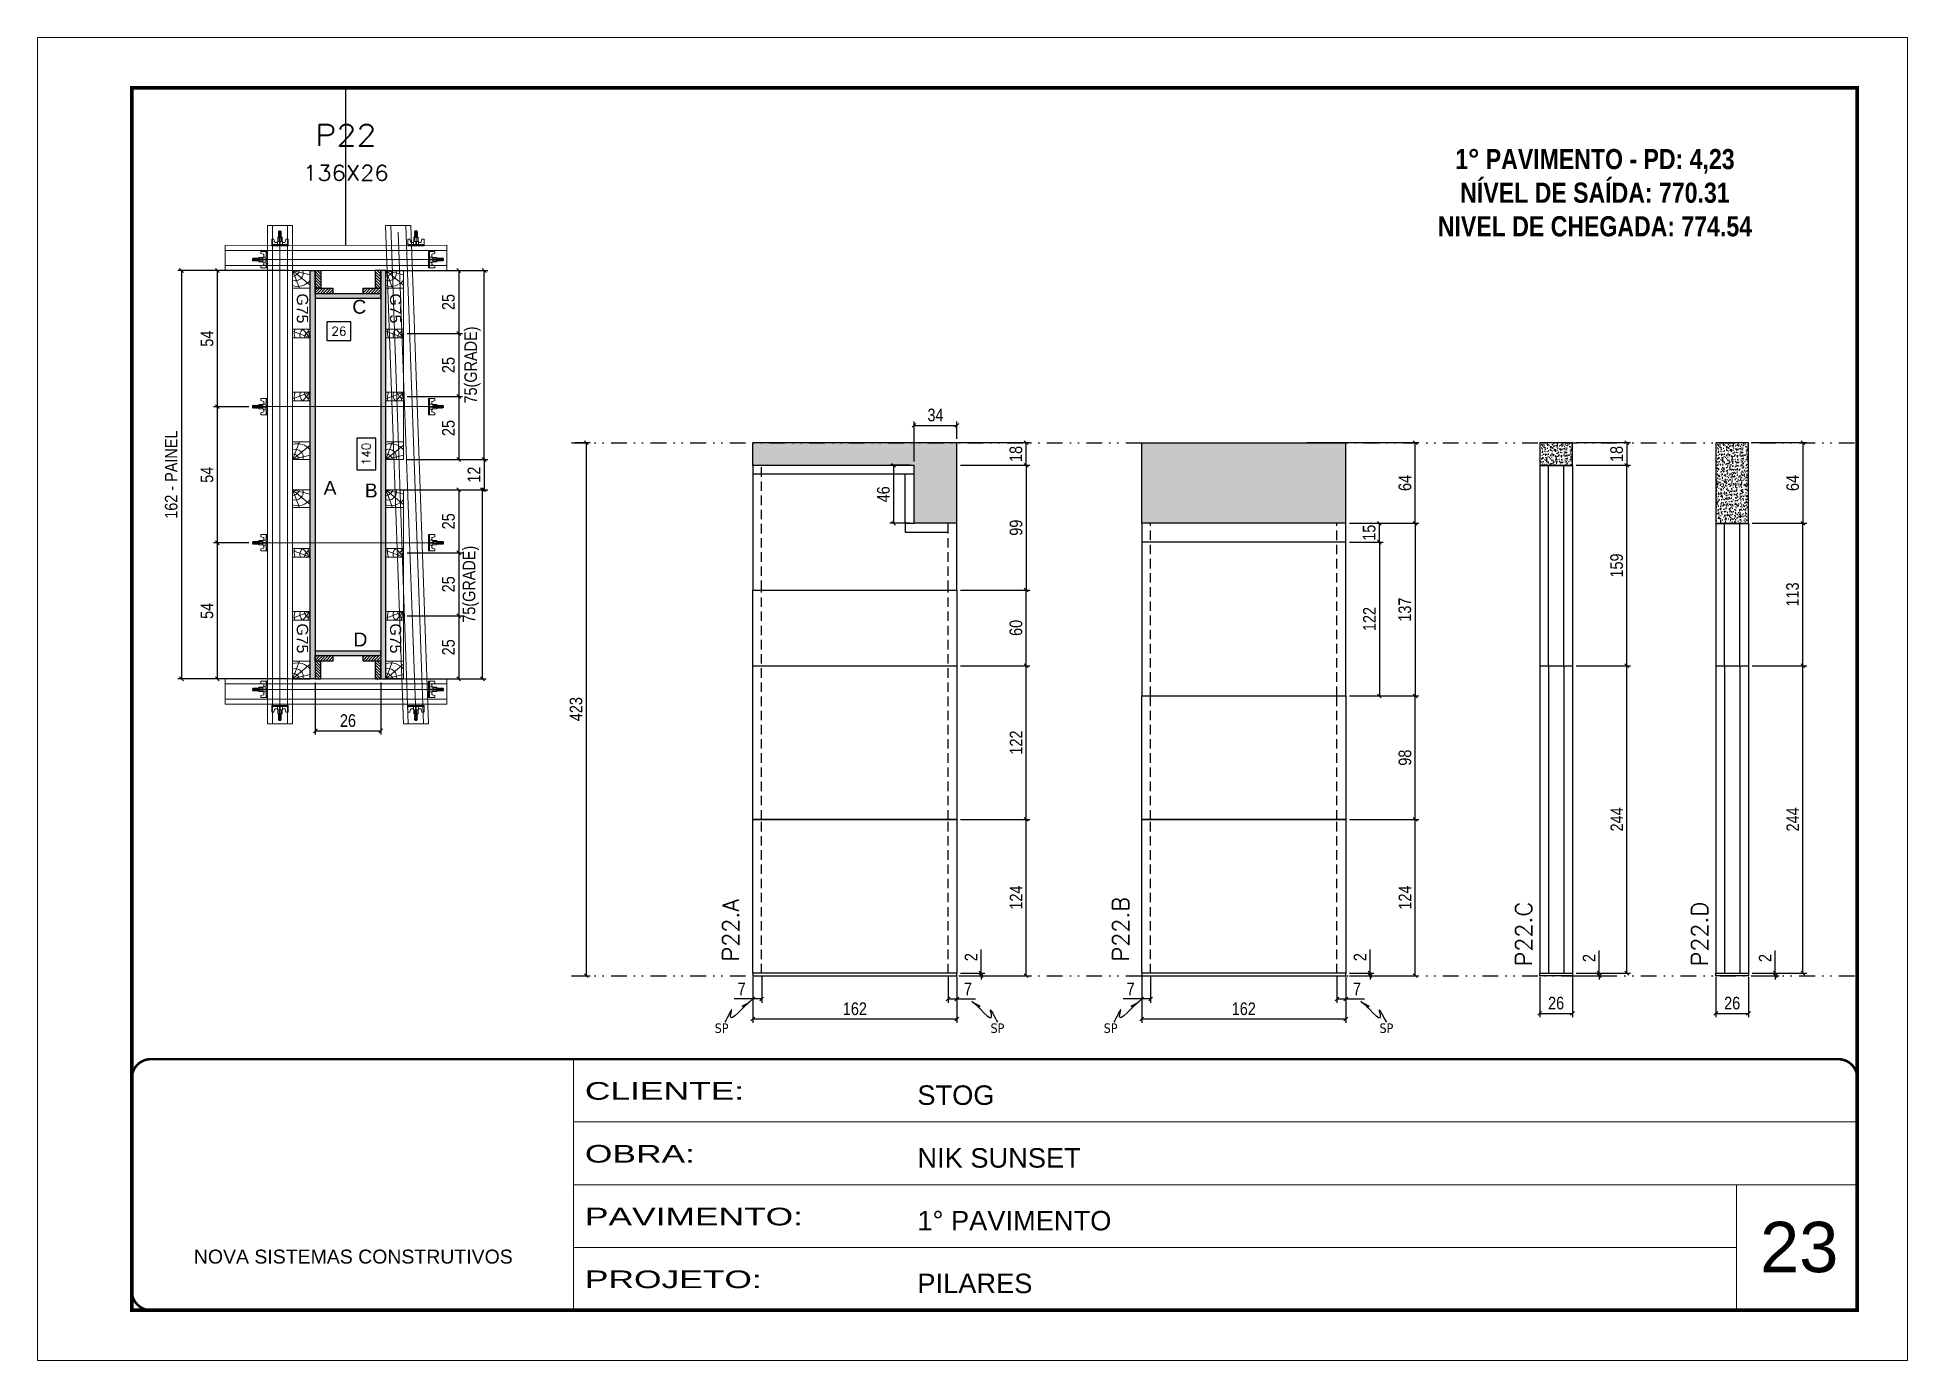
# Model space of a CAD drawing. Header units: millimetres. Extents: x 787 to 8287, y -592 to 17063.
# Drawn here: x 4609 to 6094, y 5151 to 6201 of the extents above; entities that cross this region are included whole.
import ezdxf
from ezdxf.enums import TextEntityAlignment as Align

# ---------------------------------------------------------------- set-up
doc = ezdxf.new("R2010")
doc.units = ezdxf.units.MM
for name, pattern in [('CONTINUO', [0]), ('DASHED', [0.75, 0.5, -0.25]), ('DIVIDE2', [0.625, 0.25, -0.125, 0, -0.125, 0, -0.125]), ('HIDDEN', [0.375, 0.25, -0.125])]:
    doc.linetypes.add(name, pattern=pattern)
for name, color, linetype, lineweight in [('CARIMBO', 255, 'Continuous', 9), ('Folhas', 255, 'Continuous', 9), ('Hachura', 251, 'Continuous', 9), ('Madeira', 126, 'Continuous', 18), ('Perfil Metálico', 224, 'Continuous', 18), ('SARRAFO DE PRESSAO', 251, 'DASHED', 9), ('Texto Seção', 7, 'Continuous', 15)]:
    doc.layers.add(name, color=color, linetype=linetype, lineweight=lineweight)
for name, color, linetype in [('CHAPA', 1, 'Continuous'), ('COTA', 241, 'Continuous'), ('Cota Seção (2x)', 241, 'Continuous'), ('MEIO_PONT', 93, 'Continuous'), ('NOMENCLATURA', 7, 'Continuous'), ('Nível', 160, 'Continuous'), ('Painéis', 200, 'Continuous'), ('SARR_2.2x7', 40, 'Continuous'), ('SARRAFO', 251, 'Continuous'), ('Sarrafo de Pressão', 42, 'HIDDEN'), ('texto', 7, 'Continuous'), ('Texto de Titulo', 7, 'Continuous'), ('Texto Qtd Sarr', 242, 'Continuous'), ('TEXTO_GERAL', 7, 'Continuous')]:
    doc.layers.add(name, color=color, linetype=linetype)
doc.styles.add('ARIAL', font='arial.ttf')
doc.styles.add('COTA TECNICA', font='techl___.ttf', dxfattribs={"height": 10})
doc.styles.add('COTA TECNICA 2X', font='techl___.ttf', dxfattribs={"height": 10})
doc.styles.add('COTA TECNICA-50', font='techl___.ttf', dxfattribs={"height": 10})
doc.styles.add('REGUA-120', font='ROMANS.shx', dxfattribs={"height": 15})
doc.styles.add('ROMANC', font='techb___.ttf', dxfattribs={"height": 2.5})
doc.styles.add('ROMANS', font='romans.shx')
doc.styles.add('SANSSERIF', font='sas_____.pfb')
doc.styles.get("Standard").update_dxf_attribs({"font": 'arial.ttf'})
doc.styles.add('Tecnologia', font='')
doc.styles.get('Tecnologia').set_extended_font_data('Forgotten Futurist')
doc.dimstyles.new('COTA PAINEL-50', dxfattribs={"dimtxt": 10, "dimasz": 3, "dimexe": 3, "dimexo": 3, "dimgap": 3, "dimtad": 1, "dimdec": 1, "dimzin": 12, "dimdsep": 46, "dimtxsty": 'COTA TECNICA-50', "dimblk1": 'OBLIQUE', "dimblk2": 'OBLIQUE', "dimsah": 1, "dimcen": 0.9, "dimclrd": 4, "dimclre": 4, "dimclrt": 240, "dimadec": 1, "dimazin": 3, "dimtfac": 1, "dimtdec": 1, "dimtmove": 0, "dimatfit": 3, "dimfxl": 0, "dimtolj": 1, "dimtzin": 12, "dimarcsym": 0})
doc.dimstyles.new('PAINEL', dxfattribs={"dimtxt": 10, "dimasz": 3, "dimexe": 3, "dimexo": 3, "dimgap": 3, "dimtad": 1, "dimdec": 1, "dimzin": 12, "dimdsep": 46, "dimtxsty": 'COTA TECNICA', "dimblk1": 'OBLIQUE', "dimblk2": 'OBLIQUE', "dimsah": 1, "dimcen": 0.9, "dimclrd": 4, "dimclre": 4, "dimclrt": 240, "dimadec": 1, "dimazin": 3, "dimtfac": 1, "dimtdec": 1, "dimtmove": 0, "dimatfit": 3, "dimfxl": 0, "dimtolj": 1, "dimtzin": 12, "dimarcsym": 0})
doc.dimstyles.new('SECAO PILAR', dxfattribs={"dimtxt": 10, "dimasz": 3, "dimexe": 3, "dimexo": 3, "dimgap": 3, "dimtad": 1, "dimdec": 1, "dimlfac": 0.5, "dimzin": 12, "dimdsep": 46, "dimtxsty": 'COTA TECNICA 2X', "dimblk1": 'OBLIQUE', "dimblk2": 'OBLIQUE', "dimsah": 1, "dimcen": 0.9, "dimclrd": 256, "dimclre": 256, "dimclrt": 256, "dimadec": 1, "dimazin": 3, "dimtfac": 1, "dimtdec": 1, "dimtmove": 0, "dimatfit": 3, "dimfxl": 0, "dimtolj": 1, "dimtzin": 12, "dimarcsym": 0})
doc.dimstyles.new('SECÇÃO 2', dxfattribs={"dimtxt": 7, "dimasz": 6, "dimexe": 0.18, "dimexo": 2, "dimgap": -4, "dimtad": 3, "dimdec": 1, "dimlfac": 0.5, "dimzin": 12, "dimdsep": 46, "dimtxsty": 'ROMANS', "dimblk": 'ARCHTICK', "dimcen": 0.09, "dimse1": 1, "dimse2": 1, "dimsd1": 1, "dimsd2": 1, "dimclrd": 180, "dimclre": 5, "dimclrt": 1, "dimadec": 0, "dimazin": 3, "dimtfac": 1, "dimtdec": 1, "dimtofl": 0, "dimtmove": 0, "dimatfit": 3, "dimldrblk": 'ARCHTICK', "dimfxl": 0, "dimtolj": 1, "dimtzin": 0, "dimarcsym": 0})
doc.dimstyles.get("Standard").update_dxf_attribs({"dimtxt": 0.18, "dimasz": 0.18, "dimexe": 0.18, "dimexo": 0.0625, "dimgap": 0.09, "dimtad": 0, "dimtih": 1, "dimtoh": 1, "dimdec": 4, "dimzin": 0, "dimdsep": 46, "dimtxsty": 'Standard', "dimcen": 0.09, "dimadec": 0, "dimazin": 0, "dimtfac": 1, "dimtdec": 4, "dimtofl": 0, "dimtmove": 0, "dimatfit": 3, "dimfxl": 0, "dimtolj": 1, "dimtzin": 0, "dimarcsym": 0})

msp = doc.modelspace()

# ---------------------------------------------------------------- texts
at = {"layer": 'CARIMBO', "style": 'ARIAL'}
msp.add_text('23', height=40, dxfattribs=at).set_placement((5976.86, 5221.41))
at = {"layer": 'NOMENCLATURA', "color": 2, "insert": (5845.74, 6139.4), "char_height": 16, "attachment_point": 2, "style": 'ROMANC'}
msp.add_mtext_dynamic_manual_height_columns('\\P1° PAVIMENTO - PD: 4,23\\PNÍVEL DE SAÍDA: 770.31\\PNIVEL DE CHEGADA: 774.54', width=328.3607, gutter_width=1, heights=[0], dxfattribs=at)
at = {"layer": 'texto', "color": 0, "char_height": 7.5, "attachment_point": 5}
for insert in [(5152.28, 5415), (5371.31, 5415), (5461.15, 5415), (5680.17, 5415)]:
    msp.add_mtext('{\\fTahoma|b0|i0|c0|p34;\\C4;SP}', dxfattribs=dict(at, insert=insert))
at = {"layer": 'Texto Seção', "char_height": 13, "width": 285.3299, "attachment_point": 7, "rotation": 90, "style": 'REGUA-120'}
for s, insert in [('P22.A', (5165.98, 5467.93)), ('P22.B', (5475.68, 5467.93)), ('P22.C', (5795.63, 5464.09)), ('P22.D', (5935.4, 5464.09))]:
    msp.add_mtext(s, dxfattribs=dict(at, insert=insert))
at = {"layer": 'TEXTO_GERAL', "color": 0, "linetype": 'Continuous', "style": 'SANSSERIF'}
for p in [(4819.46, 5998.09), (4893.46, 5998.09), (4819.46, 5736.23), (4893.46, 5736.23)]:
    msp.add_text('G75', height=9, rotation=270, dxfattribs=at).set_placement(p, align=Align.MIDDLE_LEFT)
at = {"layer": 'TEXTO_GERAL', "style": 'ARIAL'}
for s, p in [('C', (4864.59, 5987.54)), ('A', (4841.39, 5843.82)), ('B', (4874.07, 5841.74)), ('D', (4865.48, 5723.48))]:
    msp.add_text(s, height=11, dxfattribs=at).set_placement(p, align=Align.MIDDLE_CENTER)

# ---------------------------------------------------------------- blocks, each defined once
blk = doc.blocks.new('9999999999')
at = {"color": 30, "linetype": 'CONTINUO'}
for p, q in [((98564.6, 34230.2), (98564.6, 34429.4)), ((98564.6, 34379.6), (99584, 34379.6)), ((98564.6, 34329.8), (99488, 34329.8)), ((99584, 34329.8), (99488, 34329.8)), ((99488, 34329.8), (99488, 34230.2)), ((98564.6, 34280), (99488, 34280))]:
    blk.add_line(p, q, dxfattribs=at)
at = {"color": 30, "linetype": 'CONTINUO', "const_width": 2}
blk.add_lwpolyline([(99584, 34230.2), (99584, 34414.4, 0.414214), (99569, 34429.4), (98229, 34429.4, 0.414214), (98214, 34414.4), (98214, 34245.2, 0.414214), (98229, 34230.2), (99584, 34230.2)], format="xyb", dxfattribs=at)
at = {"layer": 'Folhas'}
blk.add_lwpolyline([(98139, 34190.2), (99624, 34190.2), (99624, 35240.2), (98139, 35240.2)], close=True, dxfattribs=at)
at = {"layer": 'Folhas', "color": 30, "const_width": 3}
blk.add_lwpolyline([(98214, 34230.2), (99584, 34230.2), (99584, 35200.2), (98214, 35200.2)], close=True, dxfattribs=at)
at = {"color": 7, "linetype": 'Continuous', "ltscale": 5, "style": 'ARIAL'}
for s, height, p in [('STOG', 15.48, (98837.7, 34393.1)), ('NIK SUNSET', 15.48, (98837.7, 34343.3)), ('1° PAVIMENTO', 15.483, (98837.7, 34293.5)), ('NOVA SISTEMAS CONSTRUTIVOS', 11.059, (98263.2, 34267.2)), ('PILARES', 15.48, (98837.7, 34243.7))]:
    blk.add_text(s, height=height, dxfattribs=at).set_placement(p)
at = {"layer": 'Folhas', "color": 7, "style": 'Tecnologia', "width": 1.5}
for s, p in [('CLIENTE:', (98573.7, 34397.2)), ('OBRA:', (98573.7, 34347.3)), ('PAVIMENTO:', (98573.7, 34297.5)), ('PROJETO:', (98573.7, 34247.7))]:
    blk.add_text(s, height=14, dxfattribs=at).set_placement(p)
blk = doc.blocks.new('*D74')
at = {"layer": 'Cota Seção (2x)', "color": 180, "lineweight": -2}
for p, q in [((4858, 5975.7), (4838.7, 5975.7)), ((4838.7, 5975.7), (4838.7, 5960.7)), ((4858, 5960.7), (4858, 5975.7)), ((4838.7, 5960.7), (4858, 5960.7))]:
    blk.add_line(p, q, dxfattribs=at)
at = {"layer": 'Defpoints', "color": 0}
for p in [(4829.6, 5976.9), (4881.6, 5976.9), (4829.6, 5956.7)]:
    blk.add_point(p, dxfattribs=at)
at = {"layer": 'Cota Seção (2x)', "color": 1, "insert": (4848.4, 5968.2), "char_height": 7, "attachment_point": 5, "style": 'ROMANS'}
blk.add_mtext('\\A1;26', dxfattribs=at)
blk = doc.blocks.new('_ArchTick')
at = {"color": 0, "linetype": 'ByBlock', "const_width": 0.15}
blk.add_lwpolyline([(-0.5, -0.5), (0.5, 0.5)], dxfattribs=at)
blk = doc.blocks.new('*D75')
at = {"layer": 'Cota Seção (2x)', "color": 180, "lineweight": -2}
for p, q in [((4877.6, 5883.2), (4862.6, 5883.2)), ((4862.6, 5883.2), (4862.6, 5858.2)), ((4877.6, 5858.2), (4877.6, 5883.2)), ((4862.6, 5858.2), (4877.6, 5858.2))]:
    blk.add_line(p, q, dxfattribs=at)
at = {"layer": 'Defpoints', "color": 0}
for p in [(4829.6, 5994.3), (4829.6, 5714.3), (4881.6, 5714.3)]:
    blk.add_point(p, dxfattribs=at)
at = {"layer": 'Cota Seção (2x)', "color": 1, "insert": (4870.1, 5870.7), "char_height": 7, "attachment_point": 5, "rotation": 90, "style": 'ROMANS'}
blk.add_mtext('\\A1;140', dxfattribs=at)
blk = doc.blocks.new('_Oblique')
at = {"color": 0, "linetype": 'ByBlock', "lineweight": -2}
blk.add_line((-0.5, -0.5), (0.5, 0.5), dxfattribs=at)
blk = doc.blocks.new('*D70')
at = {"layer": 'Cota Seção (2x)', "lineweight": -2}
for p, q in [((4808.6, 6016.3), (4720.4, 6016.3)), ((4723.4, 6016.3), (4723.4, 5692.3)), ((4808.6, 5692.3), (4720.4, 5692.3))]:
    blk.add_line(p, q, dxfattribs=at)
at = {"layer": 'Defpoints', "color": 0}
for p in [(4811.6, 6016.3), (4723.4, 5692.3), (4811.6, 5692.3)]:
    blk.add_point(p, dxfattribs=at)
at = {"layer": 'Cota Seção (2x)', "lineweight": -2, "xscale": 3, "yscale": 3, "zscale": 3}
for p, rotation in [((4723.4, 6016.3), 90), ((4723.4, 5692.3), 270)]:
    blk.add_blockref('_Oblique', p, dxfattribs=dict(at, rotation=rotation))
at = {"layer": 'Cota Seção (2x)', "insert": (4715.3, 5854.3), "char_height": 10, "attachment_point": 5, "rotation": 90, "style": 'COTA TECNICA 2X'}
blk.add_mtext('\\A1;162 - PAINEL', dxfattribs=at)
blk = doc.blocks.new('*D71')
at = {"layer": 'Cota Seção (2x)', "lineweight": -2}
for p, q in [((4808.6, 6016.3), (4748.8, 6016.3)), ((4751.8, 6016.3), (4751.8, 5908.2)), ((4776.8, 5908.2), (4748.8, 5908.2))]:
    blk.add_line(p, q, dxfattribs=at)
at = {"layer": 'Defpoints', "color": 0}
for p in [(4811.6, 6016.3), (4751.8, 5908.2), (4779.8, 5908.2)]:
    blk.add_point(p, dxfattribs=at)
at = {"layer": 'Cota Seção (2x)', "lineweight": -2, "xscale": 3, "yscale": 3, "zscale": 3}
for p, rotation in [((4751.8, 6016.3), 90), ((4751.8, 5908.2), 270)]:
    blk.add_blockref('_Oblique', p, dxfattribs=dict(at, rotation=rotation))
at = {"layer": 'Cota Seção (2x)', "insert": (4743.7, 5962.2), "char_height": 10, "attachment_point": 5, "rotation": 90, "style": 'COTA TECNICA 2X'}
blk.add_mtext('\\A1;54', dxfattribs=at)
blk = doc.blocks.new('*D72')
at = {"layer": 'Cota Seção (2x)', "lineweight": -2}
for p, q in [((4776.8, 5800.2), (4748.8, 5800.2)), ((4751.8, 5800.2), (4751.8, 5692.3)), ((4808.6, 5692.3), (4748.8, 5692.3))]:
    blk.add_line(p, q, dxfattribs=at)
at = {"layer": 'Defpoints', "color": 0}
for p in [(4779.8, 5800.2), (4751.8, 5692.3), (4811.6, 5692.3)]:
    blk.add_point(p, dxfattribs=at)
at = {"layer": 'Cota Seção (2x)', "lineweight": -2, "xscale": 3, "yscale": 3, "zscale": 3}
for p, rotation in [((4751.8, 5800.2), 90), ((4751.8, 5692.3), 270)]:
    blk.add_blockref('_Oblique', p, dxfattribs=dict(at, rotation=rotation))
at = {"layer": 'Cota Seção (2x)', "insert": (4743.7, 5746.2), "char_height": 10, "attachment_point": 5, "rotation": 90, "style": 'COTA TECNICA 2X'}
blk.add_mtext('\\A1;54', dxfattribs=at)
blk = doc.blocks.new('*D73')
at = {"layer": 'Cota Seção (2x)', "lineweight": -2}
for p, q in [((4888.6, 6016.3), (4946.5, 6016.3)), ((4943.5, 6016.3), (4943.5, 5966.3)), ((4902.6, 5966.3), (4946.5, 5966.3))]:
    blk.add_line(p, q, dxfattribs=at)
at = {"layer": 'Defpoints', "color": 0}
for p in [(4885.6, 6016.3), (4899.6, 5966.3), (4943.5, 5966.3)]:
    blk.add_point(p, dxfattribs=at)
at = {"layer": 'Cota Seção (2x)', "lineweight": -2, "xscale": 3, "yscale": 3, "zscale": 3}
for p, rotation in [((4943.5, 6016.3), 90), ((4943.5, 5966.3), 270)]:
    blk.add_blockref('_Oblique', p, dxfattribs=dict(at, rotation=rotation))
at = {"layer": 'Cota Seção (2x)', "insert": (4935.4, 5991.3), "char_height": 10, "attachment_point": 5, "rotation": 90, "style": 'COTA TECNICA 2X'}
blk.add_mtext('\\A1;25', dxfattribs=at)
blk = doc.blocks.new('titulo1')
at = {"layer": 'Defpoints', "color": 252, "linetype": 'HIDDEN', "ltscale": 2}
blk.add_line((0, 0), (0, 125), dxfattribs=at)
at = {"layer": 'Defpoints', "style": 'ROMANS', "oblique": 15}
blk.add_attdef('FOLHA', text='', height=10, dxfattribs=at).set_placement((0, 15.6), align=Align.MIDDLE_CENTER)
at = {"layer": 'Texto Qtd Sarr', "color": 3, "style": 'ROMANS', "oblique": 15}
for tag, height, p in [('TITULO', 17, (0, 71.4)), ('SEÇÃO', 12, (0, 41.5))]:
    blk.add_attdef(tag, text='', height=height, dxfattribs=at).set_placement(p, align=Align.MIDDLE_CENTER)
blk = doc.blocks.new('C')
at = {"layer": 'Hachura', "color": 0}
for p, q in [((0, 3.22), (0, -3.22)), ((0.45, 3.22), (0, 3.22)), ((0.46, 3.16), (0, 3.16)), ((0.46, 3.05), (0, 3.05)), ((0.46, 2.88), (0, 2.88)), ((0, 2.75), (0, -1.16)), ((0.46, 2.65), (0, 2.65)), ((0.46, 2.23), (0, 2.23)), ((0.46, 1.51), (0, 1.51)), ((0.39, 0.49), (0.17, 0.49)), ((0.45, -3.23), (0.45, 3.22)), ((0.45, 3.22), (2.58, 3.22)), ((1.74, 0.97), (0.45, 0.97)), ((1.45, 0.1), (0.45, 0.1)), ((1.35, 1.94), (1.35, 0.96)), ((2.58, 2.39), (1.47, 2.09)), ((1.74, -0.97), (1.74, 0.97)), ((1.74, 0.97), (1.74, 0.84)), ((1.74, 0.97), (1.74, 0.84)), ((1.74, 0.84), (3.35, 0.84)), ((3.35, 0.45), (1.74, 0.45)), ((2.58, 3.22), (2.58, 2.39)), ((3.32, 0.84), (3.32, -0.84)), ((3.35, 0.84), (3.35, -0.84)), ((3.68, 0.45), (3.35, 0.45)), ((3.84, -0.52), (3.35, 0.45)), ((3.35, 0.06), (3.67, -0.57)), ((3.68, 0.45), (4.16, -0.52)), ((3.72, 0.5), (4.25, -0.57)), ((4.37, -0.55), (3.83, 0.53)), ((4.15, 0.45), (3.93, 0.45)), ((4.42, -0.52), (3.93, 0.45)), ((4.15, 0.45), (4.26, 0.45)), ((4.26, 0.45), (4.74, -0.52)), ((4.3, 0.5), (4.83, -0.57)), ((4.95, -0.55), (4.41, 0.53)), ((4.51, 0.45), (4.84, 0.45)), ((5, -0.52), (4.51, 0.45)), ((4.84, 0.45), (5.32, -0.52)), ((4.88, 0.5), (5.41, -0.57)), ((5.53, -0.55), (4.99, 0.53)), ((5.58, -0.52), (5.09, 0.45)), ((5.42, 0.45), (5.09, 0.45)), ((5.58, -0.52), (5.09, 0.45)), ((5.42, 0.45), (5.74, -0.19)), ((5.46, 0.5), (5.74, -0.07)), ((5.74, 0.19), (5.57, 0.53)), ((5.74, 0.32), (5.68, 0.45)), ((5.68, 0.45), (5.74, 0.45)), ((5.74, 0.45), (5.9, 0.29)), ((5.74, 0.45), (5.74, -0.52)), ((5.9, -0.36), (5.9, 0.29)), ((0.45, 0), (0, 0)), ((0.46, -1.52), (0, -1.52)), ((0.46, -2.23), (0, -2.23)), ((0.46, -2.65), (0, -2.65)), ((0.46, -2.88), (0, -2.88)), ((0.46, -3.05), (0, -3.05)), ((0.46, -3.16), (0, -3.16)), ((0, -3.22), (2.57, -3.22)), ((0.08, -0.48), (0.29, -0.48)), ((0.29, -0.48), (0.4, -0.48)), ((0.45, 0), (0.45, -0.97)), ((0.45, -0.16), (1.45, -0.16)), ((0.45, -0.65), (0.45, -0.32)), ((0.45, -3.23), (0.45, -0.65)), ((0.45, -0.97), (1.74, -0.97)), ((1.35, -1.94), (1.35, -0.97)), ((2.58, -2.39), (1.47, -2.1)), ((3.35, -0.32), (1.74, -0.32)), ((3.35, -0.84), (1.74, -0.84)), ((2.58, -3.23), (2.58, -2.39)), ((3.35, -0.07), (3.58, -0.52)), ((3.35, -0.52), (3.58, -0.52)), ((3.84, -0.52), (4.16, -0.52)), ((4.42, -0.52), (4.74, -0.52)), ((4.63, -0.52), (4.74, -0.52)), ((5, -0.52), (5.32, -0.52)), ((5.58, -0.52), (5.74, -0.52)), ((5.74, -0.52), (5.9, -0.36)), ((5.74, -0.52), (5.74, -0.52))]:
    blk.add_line(p, q, dxfattribs=at)
for centre, radius, start, end in [((1.52, 1.94), 0.161, 104.74356, 180), ((1.44, -0.03), 0.129, 272.69497, 87.30503), ((3.81, 0.39), 0.143, 25.56881, 154.43119), ((4.39, 0.39), 0.143, 25.56881, 154.43119), ((4.97, 0.39), 0.143, 25.56881, 154.43119), ((5.55, 0.39), 0.143, 25.56881, 154.43119), ((0.17, -0.37), 0.174, 221.74404, 317.85924), ((1.52, -1.94), 0.161, 180, 255.25644), ((3.71, -0.4), 0.174, 222.14076, 318.25596), ((4.29, -0.4), 0.174, 222.14076, 318.25596), ((4.87, -0.4), 0.174, 222.14076, 318.25596), ((5.45, -0.4), 0.174, 222.14076, 318.25596), ((5.61, -0.4), 0.174, 317.85924, 318.25596)]:
    blk.add_arc(centre, radius, start, end, dxfattribs=at)
blk = doc.blocks.new('*D1124')
at = {"layer": 'Cota Seção (2x)', "lineweight": -2}
for p, q in [((4776.8, 5908.2), (4748.8, 5908.2)), ((4751.8, 5908.2), (4751.8, 5800.2)), ((4776.8, 5800.2), (4748.8, 5800.2))]:
    blk.add_line(p, q, dxfattribs=at)
at = {"layer": 'Defpoints', "color": 0}
for p in [(4779.8, 5908.2), (4751.8, 5800.2), (4779.8, 5800.2)]:
    blk.add_point(p, dxfattribs=at)
at = {"layer": 'Cota Seção (2x)', "lineweight": -2, "xscale": 3, "yscale": 3, "zscale": 3}
for p, rotation in [((4751.8, 5908.2), 90), ((4751.8, 5800.2), 270)]:
    blk.add_blockref('_Oblique', p, dxfattribs=dict(at, rotation=rotation))
at = {"layer": 'Cota Seção (2x)', "insert": (4743.7, 5854.2), "char_height": 10, "attachment_point": 5, "rotation": 90, "style": 'COTA TECNICA 2X'}
blk.add_mtext('\\A1;54', dxfattribs=at)
blk = doc.blocks.new('PONTALETE')
at = {"layer": 'Madeira'}
for q in [(2.71, 7), (7, 5.76), (7, 1.74)]:
    blk.add_line((0, 0), q, dxfattribs=at)
blk.add_lwpolyline([(0, 0), (7, 0), (7, 7), (0, 7)], close=True, dxfattribs=at)
for centre, radius, start, end in [((2.04, 0.06), 6.23, 37.28179, 109.09128), ((1.09, 0.9), 3.19, 343.60304, 109.98471), ((-0.21, -0.78), 3.09, 14.63219, 86.0383)]:
    blk.add_arc(centre, radius, start, end, dxfattribs=at)
blk = doc.blocks.new('MEIO PONTALETE')
at = {"layer": 'Madeira'}
for q in [(2.71, 7), (3.5, 2.88), (3.5, 0.87)]:
    blk.add_line((0, 0), q, dxfattribs=at)
blk.add_lwpolyline([(0, 0), (3.5, 0), (3.5, 7), (0, 7)], close=True, dxfattribs=at)
for centre, radius, start, end in [((2.04, 0.06), 6.23, 76.44987, 109.09128), ((1.09, 0.9), 3.19, 40.90626, 109.98471), ((-0.21, -0.78), 3.09, 14.63219, 86.0383)]:
    blk.add_arc(centre, radius, start, end, dxfattribs=at)
blk = doc.blocks.new('*D1125')
at = {"layer": 'Cota Seção (2x)', "lineweight": -2}
for p, q in [((4902.6, 5966.3), (4946.5, 5966.3)), ((4943.5, 5966.3), (4943.5, 5916.3)), ((4902.6, 5916.3), (4946.5, 5916.3))]:
    blk.add_line(p, q, dxfattribs=at)
at = {"layer": 'Defpoints', "color": 0}
for p in [(4899.6, 5966.3), (4899.6, 5916.3), (4943.5, 5916.3)]:
    blk.add_point(p, dxfattribs=at)
at = {"layer": 'Cota Seção (2x)', "lineweight": -2, "xscale": 3, "yscale": 3, "zscale": 3}
for p, rotation in [((4943.5, 5966.3), 90), ((4943.5, 5916.3), 270)]:
    blk.add_blockref('_Oblique', p, dxfattribs=dict(at, rotation=rotation))
at = {"layer": 'Cota Seção (2x)', "insert": (4935.4, 5941.3), "char_height": 10, "attachment_point": 5, "rotation": 90, "style": 'COTA TECNICA 2X'}
blk.add_mtext('\\A1;25', dxfattribs=at)
blk = doc.blocks.new('*D1126')
at = {"layer": 'Cota Seção (2x)', "lineweight": -2}
for p, q in [((4902.6, 5916.3), (4946.5, 5916.3)), ((4943.5, 5916.3), (4943.5, 5866.3)), ((4902.6, 5866.3), (4946.5, 5866.3))]:
    blk.add_line(p, q, dxfattribs=at)
at = {"layer": 'Defpoints', "color": 0}
for p in [(4899.6, 5916.3), (4899.6, 5866.3), (4943.5, 5866.3)]:
    blk.add_point(p, dxfattribs=at)
at = {"layer": 'Cota Seção (2x)', "lineweight": -2, "xscale": 3, "yscale": 3, "zscale": 3}
for p, rotation in [((4943.5, 5916.3), 90), ((4943.5, 5866.3), 270)]:
    blk.add_blockref('_Oblique', p, dxfattribs=dict(at, rotation=rotation))
at = {"layer": 'Cota Seção (2x)', "insert": (4935.4, 5891.3), "char_height": 10, "attachment_point": 5, "rotation": 90, "style": 'COTA TECNICA 2X'}
blk.add_mtext('\\A1;25', dxfattribs=at)
blk = doc.blocks.new('*D1127')
at = {"layer": 'Cota Seção (2x)', "lineweight": -2}
for p, q in [((4902.6, 5842.3), (4946.5, 5842.3)), ((4943.5, 5842.3), (4943.5, 5792.3)), ((4902.6, 5792.3), (4946.5, 5792.3))]:
    blk.add_line(p, q, dxfattribs=at)
at = {"layer": 'Defpoints', "color": 0}
for p in [(4899.6, 5842.3), (4899.6, 5792.3), (4943.5, 5792.3)]:
    blk.add_point(p, dxfattribs=at)
at = {"layer": 'Cota Seção (2x)', "lineweight": -2, "xscale": 3, "yscale": 3, "zscale": 3}
for p, rotation in [((4943.5, 5842.3), 90), ((4943.5, 5792.3), 270)]:
    blk.add_blockref('_Oblique', p, dxfattribs=dict(at, rotation=rotation))
at = {"layer": 'Cota Seção (2x)', "insert": (4935.4, 5817.3), "char_height": 10, "attachment_point": 5, "rotation": 90, "style": 'COTA TECNICA 2X'}
blk.add_mtext('\\A1;25', dxfattribs=at)
blk = doc.blocks.new('*D1128')
at = {"layer": 'Cota Seção (2x)', "lineweight": -2}
for p, q in [((4902.6, 5792.3), (4946.5, 5792.3)), ((4943.5, 5792.3), (4943.5, 5742.3)), ((4902.6, 5742.3), (4946.5, 5742.3))]:
    blk.add_line(p, q, dxfattribs=at)
at = {"layer": 'Defpoints', "color": 0}
for p in [(4899.6, 5792.3), (4899.6, 5742.3), (4943.5, 5742.3)]:
    blk.add_point(p, dxfattribs=at)
at = {"layer": 'Cota Seção (2x)', "lineweight": -2, "xscale": 3, "yscale": 3, "zscale": 3}
for p, rotation in [((4943.5, 5792.3), 90), ((4943.5, 5742.3), 270)]:
    blk.add_blockref('_Oblique', p, dxfattribs=dict(at, rotation=rotation))
at = {"layer": 'Cota Seção (2x)', "insert": (4935.4, 5767.3), "char_height": 10, "attachment_point": 5, "rotation": 90, "style": 'COTA TECNICA 2X'}
blk.add_mtext('\\A1;25', dxfattribs=at)
blk = doc.blocks.new('*D1129')
at = {"layer": 'Cota Seção (2x)', "lineweight": -2}
for p, q in [((4902.6, 5742.3), (4946.5, 5742.3)), ((4943.5, 5742.3), (4943.5, 5692.3)), ((4901.3, 5692.3), (4946.5, 5692.3))]:
    blk.add_line(p, q, dxfattribs=at)
at = {"layer": 'Defpoints', "color": 0}
for p in [(4899.6, 5742.3), (4898.3, 5692.3), (4943.5, 5692.3)]:
    blk.add_point(p, dxfattribs=at)
at = {"layer": 'Cota Seção (2x)', "lineweight": -2, "xscale": 3, "yscale": 3, "zscale": 3}
for p, rotation in [((4943.5, 5742.3), 90), ((4943.5, 5692.3), 270)]:
    blk.add_blockref('_Oblique', p, dxfattribs=dict(at, rotation=rotation))
at = {"layer": 'Cota Seção (2x)', "insert": (4935.4, 5717.3), "char_height": 10, "attachment_point": 5, "rotation": 90, "style": 'COTA TECNICA 2X'}
blk.add_mtext('\\A1;25', dxfattribs=at)
blk = doc.blocks.new('*D1130')
at = {"layer": 'Cota Seção (2x)', "lineweight": -2}
for p, q in [((4896, 5842.3), (4965.4, 5842.3)), ((4962.4, 5692.3), (4962.4, 5842.3)), ((4901.3, 5692.3), (4965.4, 5692.3))]:
    blk.add_line(p, q, dxfattribs=at)
at = {"layer": 'Defpoints', "color": 0}
for p in [(4893, 5842.3), (4962.4, 5842.3), (4898.3, 5692.3)]:
    blk.add_point(p, dxfattribs=at)
at = {"layer": 'Cota Seção (2x)', "lineweight": -2, "xscale": 3, "yscale": 3, "zscale": 3}
for p, rotation in [((4962.4, 5842.3), 90), ((4962.4, 5692.3), 270)]:
    blk.add_blockref('_Oblique', p, dxfattribs=dict(at, rotation=rotation))
at = {"layer": 'Cota Seção (2x)', "insert": (4953.2, 5767.3), "char_height": 10, "attachment_point": 5, "rotation": 90, "style": 'COTA TECNICA 2X'}
blk.add_mtext('\\A1;75(GRADE)', dxfattribs=at)
blk = doc.blocks.new('*D1131')
at = {"layer": 'Cota Seção (2x)', "lineweight": -2}
for p, q in [((4902.6, 6016.3), (4966.7, 6016.3)), ((4963.7, 5866.3), (4963.7, 6016.3)), ((4902.6, 5866.3), (4966.7, 5866.3))]:
    blk.add_line(p, q, dxfattribs=at)
at = {"layer": 'Defpoints', "color": 0}
for p in [(4899.6, 6016.3), (4963.7, 6016.3), (4899.6, 5866.3)]:
    blk.add_point(p, dxfattribs=at)
at = {"layer": 'Cota Seção (2x)', "lineweight": -2, "xscale": 3, "yscale": 3, "zscale": 3}
for p, rotation in [((4963.7, 6016.3), 90), ((4963.7, 5866.3), 270)]:
    blk.add_blockref('_Oblique', p, dxfattribs=dict(at, rotation=rotation))
at = {"layer": 'Cota Seção (2x)', "insert": (4954.5, 5941.3), "char_height": 10, "attachment_point": 5, "rotation": 90, "style": 'COTA TECNICA 2X'}
blk.add_mtext('\\A1;75(GRADE)', dxfattribs=at)
blk = doc.blocks.new('*D1132')
at = {"layer": 'Cota Seção (2x)', "lineweight": -2}
for p, q in [((4829.6, 5689.3), (4829.6, 5648)), ((4881.6, 5689.3), (4881.6, 5648)), ((4829.6, 5651), (4881.6, 5651))]:
    blk.add_line(p, q, dxfattribs=at)
at = {"layer": 'Defpoints', "color": 0}
for p in [(4829.6, 5692.3), (4881.6, 5692.3), (4881.6, 5651)]:
    blk.add_point(p, dxfattribs=at)
at = {"layer": 'Cota Seção (2x)', "lineweight": -2, "xscale": 3, "yscale": 3, "zscale": 3, "rotation": 180}
blk.add_blockref('_Oblique', (4829.6, 5651), dxfattribs=at)
at = {"layer": 'Cota Seção (2x)', "lineweight": -2, "xscale": 3, "yscale": 3, "zscale": 3}
blk.add_blockref('_Oblique', (4881.6, 5651), dxfattribs=at)
at = {"layer": 'Cota Seção (2x)', "insert": (4855.6, 5659.1), "char_height": 10, "attachment_point": 5, "style": 'COTA TECNICA 2X'}
blk.add_mtext('\\A1;26', dxfattribs=at)
blk = doc.blocks.new('*D1133')
at = {"layer": 'Cota Seção (2x)', "lineweight": -2}
for p, q in [((4902.6, 5866.3), (4966.7, 5866.3)), ((4963.7, 5866.3), (4963.7, 5842.3)), ((4902.6, 5842.3), (4966.7, 5842.3))]:
    blk.add_line(p, q, dxfattribs=at)
at = {"layer": 'Defpoints', "color": 0}
for p in [(4899.6, 5866.3), (4899.6, 5842.3), (4963.7, 5842.3)]:
    blk.add_point(p, dxfattribs=at)
at = {"layer": 'Cota Seção (2x)', "lineweight": -2, "xscale": 3, "yscale": 3, "zscale": 3}
for p, rotation in [((4963.7, 5866.3), 90), ((4963.7, 5842.3), 270)]:
    blk.add_blockref('_Oblique', p, dxfattribs=dict(at, rotation=rotation))
at = {"layer": 'Cota Seção (2x)', "insert": (4955.6, 5854.3), "char_height": 10, "attachment_point": 5, "rotation": 90, "style": 'COTA TECNICA 2X'}
blk.add_mtext('\\A1;12', dxfattribs=at)
blk = doc.blocks.new('*D1314')
at = {"layer": 'COTA', "color": 4, "lineweight": -2}
for p, q in [((5036, 5879.7), (5047.9, 5879.7)), ((5044.9, 5456.7), (5044.9, 5879.7)), ((5036, 5456.7), (5047.9, 5456.7))]:
    blk.add_line(p, q, dxfattribs=at)
at = {"layer": 'Defpoints', "color": 0}
for p in [(5033, 5879.7), (5044.9, 5879.7), (5033, 5456.7)]:
    blk.add_point(p, dxfattribs=at)
at = {"layer": 'COTA', "color": 4, "lineweight": -2, "xscale": 3, "yscale": 3, "zscale": 3}
for p, rotation in [((5044.9, 5879.7), 90), ((5044.9, 5456.7), 270)]:
    blk.add_blockref('_Oblique', p, dxfattribs=dict(at, rotation=rotation))
at = {"layer": 'COTA', "color": 240, "insert": (5036.7, 5668.2), "char_height": 10, "attachment_point": 5, "rotation": 90, "style": 'COTA TECNICA-50'}
blk.add_mtext('\\A1;423', dxfattribs=at)
blk = doc.blocks.new('*D601')
at = {"layer": 'COTA', "color": 4, "lineweight": -2}
for p, q in [((5485.9, 5455.7), (5485.9, 5419.3)), ((5647.9, 5455.7), (5647.9, 5419.3)), ((5647.9, 5422.3), (5485.9, 5422.3))]:
    blk.add_line(p, q, dxfattribs=at)
at = {"layer": 'Defpoints', "color": 0}
for p in [(5485.9, 5458.7), (5647.9, 5458.7), (5485.9, 5422.3)]:
    blk.add_point(p, dxfattribs=at)
at = {"layer": 'COTA', "color": 4, "lineweight": -2, "xscale": 3, "yscale": 3, "zscale": 3, "rotation": 180}
blk.add_blockref('_Oblique', (5485.9, 5422.3), dxfattribs=at)
at = {"layer": 'COTA', "color": 4, "lineweight": -2, "xscale": 3, "yscale": 3, "zscale": 3}
blk.add_blockref('_Oblique', (5647.9, 5422.3), dxfattribs=at)
at = {"layer": 'COTA', "color": 240, "insert": (5566.9, 5430.4), "char_height": 10, "attachment_point": 5, "style": 'COTA TECNICA'}
blk.add_mtext('\\A1;162', dxfattribs=at)
blk = doc.blocks.new('*D602')
at = {"layer": 'COTA', "color": 4, "lineweight": -2}
for p, q in [((5640.9, 5455.7), (5640.9, 5435.2)), ((5647.9, 5453.7), (5647.9, 5435.2)), ((5640.9, 5438.2), (5647.9, 5438.2)), ((5647.9, 5438.2), (5662.7, 5438.2))]:
    blk.add_line(p, q, dxfattribs=at)
at = {"layer": 'Defpoints', "color": 0}
for p in [(5640.9, 5458.7), (5647.9, 5456.7), (5647.9, 5438.2)]:
    blk.add_point(p, dxfattribs=at)
at = {"layer": 'COTA', "color": 4, "lineweight": -2, "xscale": 3, "yscale": 3, "zscale": 3, "rotation": 180}
blk.add_blockref('_Oblique', (5640.9, 5438.2), dxfattribs=at)
at = {"layer": 'COTA', "color": 4, "lineweight": -2, "xscale": 3, "yscale": 3, "zscale": 3}
blk.add_blockref('_Oblique', (5647.9, 5438.2), dxfattribs=at)
at = {"layer": 'COTA', "color": 240, "insert": (5656.8, 5446.2), "char_height": 10, "attachment_point": 5, "style": 'COTA TECNICA-50'}
blk.add_mtext('\\A1;7', dxfattribs=at)
blk = doc.blocks.new('*D603')
at = {"layer": 'COTA', "color": 4, "lineweight": -2}
for p, q in [((5485.9, 5453.7), (5485.9, 5435.2)), ((5492.9, 5455.7), (5492.9, 5435.2)), ((5485.9, 5438.2), (5471.2, 5438.2)), ((5492.9, 5438.2), (5485.9, 5438.2))]:
    blk.add_line(p, q, dxfattribs=at)
at = {"layer": 'Defpoints', "color": 0}
for p in [(5485.9, 5456.7), (5492.9, 5458.7), (5485.9, 5438.2)]:
    blk.add_point(p, dxfattribs=at)
at = {"layer": 'COTA', "color": 4, "lineweight": -2, "xscale": 3, "yscale": 3, "zscale": 3, "rotation": 180}
blk.add_blockref('_Oblique', (5485.9, 5438.2), dxfattribs=at)
at = {"layer": 'COTA', "color": 4, "lineweight": -2, "xscale": 3, "yscale": 3, "zscale": 3}
blk.add_blockref('_Oblique', (5492.9, 5438.2), dxfattribs=at)
at = {"layer": 'COTA', "color": 240, "insert": (5477.1, 5446.2), "char_height": 10, "attachment_point": 5, "style": 'COTA TECNICA-50'}
blk.add_mtext('\\A1;7', dxfattribs=at)
blk = doc.blocks.new('*D604')
at = {"layer": 'COTA', "color": 4, "linetype": 'ByBlock', "lineweight": -2}
for p, q in [((5650.9, 5580.7), (5706, 5580.7)), ((5703, 5456.7), (5703, 5580.7)), ((5650.9, 5456.7), (5706, 5456.7))]:
    blk.add_line(p, q, dxfattribs=at)
at = {"layer": 'Defpoints', "color": 0, "linetype": 'ByBlock'}
for p in [(5647.9, 5580.7), (5703, 5580.7), (5647.9, 5456.7)]:
    blk.add_point(p, dxfattribs=at)
at = {"layer": 'COTA', "color": 4, "linetype": 'ByBlock', "lineweight": -2, "xscale": 3, "yscale": 3, "zscale": 3}
for p, rotation in [((5703, 5580.7), 90), ((5703, 5456.7), 270)]:
    blk.add_blockref('_Oblique', p, dxfattribs=dict(at, rotation=rotation))
at = {"layer": 'COTA', "color": 240, "linetype": 'ByBlock', "insert": (5694.9, 5518.7), "char_height": 10, "attachment_point": 5, "rotation": 90, "style": 'COTA TECNICA'}
blk.add_mtext('\\A1;124', dxfattribs=at)
blk = doc.blocks.new('*D605')
at = {"layer": 'COTA', "color": 4, "lineweight": -2}
for p, q in [((5667.2, 5458.7), (5667.2, 5477.5)), ((5650.9, 5458.7), (5670.2, 5458.7)), ((5650.9, 5456.7), (5670.2, 5456.7)), ((5667.2, 5456.7), (5667.2, 5458.7)), ((5667.2, 5456.7), (5667.2, 5453.7))]:
    blk.add_line(p, q, dxfattribs=at)
at = {"layer": 'Defpoints', "color": 0}
for p in [(5647.9, 5458.7), (5647.9, 5456.7), (5667.2, 5456.7)]:
    blk.add_point(p, dxfattribs=at)
at = {"layer": 'COTA', "color": 4, "lineweight": -2, "xscale": 3, "yscale": 3, "zscale": 3}
for p, rotation in [((5667.2, 5458.7), 270), ((5667.2, 5456.7), 90)]:
    blk.add_blockref('_Oblique', p, dxfattribs=dict(at, rotation=rotation))
at = {"layer": 'COTA', "color": 240, "insert": (5659.2, 5471.4), "char_height": 10, "attachment_point": 5, "rotation": 90, "style": 'COTA TECNICA-50'}
blk.add_mtext('\\A1;2', dxfattribs=at)
blk = doc.blocks.new('*D606')
at = {"layer": 'COTA', "color": 4, "linetype": 'ByBlock', "lineweight": -2}
for p, q in [((5650.9, 5580.7), (5706, 5580.7)), ((5703, 5456.7), (5703, 5580.7)), ((5650.9, 5456.7), (5706, 5456.7))]:
    blk.add_line(p, q, dxfattribs=at)
at = {"layer": 'Defpoints', "color": 0, "linetype": 'ByBlock'}
for p in [(5647.9, 5580.7), (5703, 5580.7), (5647.9, 5456.7)]:
    blk.add_point(p, dxfattribs=at)
at = {"layer": 'COTA', "color": 4, "linetype": 'ByBlock', "lineweight": -2, "xscale": 3, "yscale": 3, "zscale": 3}
for p, rotation in [((5703, 5580.7), 90), ((5703, 5456.7), 270)]:
    blk.add_blockref('_Oblique', p, dxfattribs=dict(at, rotation=rotation))
at = {"layer": 'COTA', "color": 240, "linetype": 'ByBlock', "insert": (5694.9, 5518.7), "char_height": 10, "attachment_point": 5, "rotation": 90, "style": 'COTA TECNICA'}
blk.add_mtext('\\A1;124', dxfattribs=at)
blk = doc.blocks.new('*D607')
at = {"layer": 'COTA', "color": 4, "lineweight": -2}
for p, q in [((5650.9, 5678.7), (5706, 5678.7)), ((5703, 5580.7), (5703, 5678.7)), ((5650.9, 5580.7), (5706, 5580.7))]:
    blk.add_line(p, q, dxfattribs=at)
at = {"layer": 'Defpoints', "color": 0}
for p in [(5647.9, 5678.7), (5703, 5678.7), (5647.9, 5580.7)]:
    blk.add_point(p, dxfattribs=at)
at = {"layer": 'COTA', "color": 4, "lineweight": -2, "xscale": 3, "yscale": 3, "zscale": 3}
for p, rotation in [((5703, 5678.7), 90), ((5703, 5580.7), 270)]:
    blk.add_blockref('_Oblique', p, dxfattribs=dict(at, rotation=rotation))
at = {"layer": 'COTA', "color": 240, "insert": (5694.9, 5629.7), "char_height": 10, "attachment_point": 5, "rotation": 90, "style": 'COTA TECNICA-50'}
blk.add_mtext('\\A1;98', dxfattribs=at)
blk = doc.blocks.new('*D608')
at = {"layer": 'COTA', "color": 4, "lineweight": -2}
for p, q in [((5616.9, 5879.7), (5706, 5879.7)), ((5703, 5815.7), (5703, 5879.7)), ((5650.9, 5815.7), (5706, 5815.7))]:
    blk.add_line(p, q, dxfattribs=at)
at = {"layer": 'Defpoints', "color": 0}
for p in [(5613.9, 5879.7), (5703, 5879.7), (5647.9, 5815.7)]:
    blk.add_point(p, dxfattribs=at)
at = {"layer": 'COTA', "color": 4, "lineweight": -2, "xscale": 3, "yscale": 3, "zscale": 3}
for p, rotation in [((5703, 5879.7), 90), ((5703, 5815.7), 270)]:
    blk.add_blockref('_Oblique', p, dxfattribs=dict(at, rotation=rotation))
at = {"layer": 'COTA', "color": 240, "insert": (5694.9, 5847.7), "char_height": 10, "attachment_point": 5, "rotation": 90, "style": 'COTA TECNICA-50'}
blk.add_mtext('\\A1;64', dxfattribs=at)
blk = doc.blocks.new('*D609')
at = {"layer": 'COTA', "color": 4, "lineweight": -2}
for p, q in [((5650.9, 5815.7), (5706, 5815.7)), ((5703, 5815.7), (5703, 5678.7)), ((5650.9, 5678.7), (5706, 5678.7))]:
    blk.add_line(p, q, dxfattribs=at)
at = {"layer": 'Defpoints', "color": 0}
for p in [(5647.9, 5815.7), (5647.9, 5678.7), (5703, 5678.7)]:
    blk.add_point(p, dxfattribs=at)
at = {"layer": 'COTA', "color": 4, "lineweight": -2, "xscale": 3, "yscale": 3, "zscale": 3}
for p, rotation in [((5703, 5815.7), 90), ((5703, 5678.7), 270)]:
    blk.add_blockref('_Oblique', p, dxfattribs=dict(at, rotation=rotation))
at = {"layer": 'COTA', "color": 240, "insert": (5694.8, 5747.2), "char_height": 10, "attachment_point": 5, "rotation": 90, "style": 'COTA TECNICA-50'}
blk.add_mtext('\\A1;137', dxfattribs=at)
blk = doc.blocks.new('*D610')
at = {"layer": 'COTA', "color": 4, "lineweight": -2}
for p, q in [((5177.1, 5455.7), (5177.1, 5419.3)), ((5339.1, 5455.7), (5339.1, 5419.3)), ((5339.1, 5422.3), (5177.1, 5422.3))]:
    blk.add_line(p, q, dxfattribs=at)
at = {"layer": 'Defpoints', "color": 0}
for p in [(5177.1, 5458.7), (5339.1, 5458.7), (5177.1, 5422.3)]:
    blk.add_point(p, dxfattribs=at)
at = {"layer": 'COTA', "color": 4, "lineweight": -2, "xscale": 3, "yscale": 3, "zscale": 3, "rotation": 180}
blk.add_blockref('_Oblique', (5177.1, 5422.3), dxfattribs=at)
at = {"layer": 'COTA', "color": 4, "lineweight": -2, "xscale": 3, "yscale": 3, "zscale": 3}
blk.add_blockref('_Oblique', (5339.1, 5422.3), dxfattribs=at)
at = {"layer": 'COTA', "color": 240, "insert": (5258.1, 5430.4), "char_height": 10, "attachment_point": 5, "style": 'COTA TECNICA'}
blk.add_mtext('\\A1;162', dxfattribs=at)
blk = doc.blocks.new('*D611')
at = {"layer": 'COTA', "color": 4, "lineweight": -2}
for p, q in [((5332.1, 5455.7), (5332.1, 5435.2)), ((5339.1, 5453.7), (5339.1, 5435.2)), ((5332.1, 5438.2), (5339.1, 5438.2)), ((5339.1, 5438.2), (5353.8, 5438.2))]:
    blk.add_line(p, q, dxfattribs=at)
at = {"layer": 'Defpoints', "color": 0}
for p in [(5332.1, 5458.7), (5339.1, 5456.7), (5339.1, 5438.2)]:
    blk.add_point(p, dxfattribs=at)
at = {"layer": 'COTA', "color": 4, "lineweight": -2, "xscale": 3, "yscale": 3, "zscale": 3, "rotation": 180}
blk.add_blockref('_Oblique', (5332.1, 5438.2), dxfattribs=at)
at = {"layer": 'COTA', "color": 4, "lineweight": -2, "xscale": 3, "yscale": 3, "zscale": 3}
blk.add_blockref('_Oblique', (5339.1, 5438.2), dxfattribs=at)
at = {"layer": 'COTA', "color": 240, "insert": (5347.9, 5446.2), "char_height": 10, "attachment_point": 5, "style": 'COTA TECNICA-50'}
blk.add_mtext('\\A1;7', dxfattribs=at)
blk = doc.blocks.new('*D612')
at = {"layer": 'COTA', "color": 4, "lineweight": -2}
for p, q in [((5177.1, 5453.7), (5177.1, 5435.2)), ((5184.1, 5455.7), (5184.1, 5435.2)), ((5177.1, 5438.2), (5162.3, 5438.2)), ((5184.1, 5438.2), (5177.1, 5438.2))]:
    blk.add_line(p, q, dxfattribs=at)
at = {"layer": 'Defpoints', "color": 0}
for p in [(5177.1, 5456.7), (5184.1, 5458.7), (5177.1, 5438.2)]:
    blk.add_point(p, dxfattribs=at)
at = {"layer": 'COTA', "color": 4, "lineweight": -2, "xscale": 3, "yscale": 3, "zscale": 3, "rotation": 180}
blk.add_blockref('_Oblique', (5177.1, 5438.2), dxfattribs=at)
at = {"layer": 'COTA', "color": 4, "lineweight": -2, "xscale": 3, "yscale": 3, "zscale": 3}
blk.add_blockref('_Oblique', (5184.1, 5438.2), dxfattribs=at)
at = {"layer": 'COTA', "color": 240, "insert": (5168.2, 5446.2), "char_height": 10, "attachment_point": 5, "style": 'COTA TECNICA-50'}
blk.add_mtext('\\A1;7', dxfattribs=at)
blk = doc.blocks.new('*D613')
at = {"layer": 'COTA', "color": 4, "linetype": 'ByBlock', "lineweight": -2}
for p, q in [((5342.1, 5580.7), (5397.1, 5580.7)), ((5394.1, 5456.7), (5394.1, 5580.7)), ((5342.1, 5456.7), (5397.1, 5456.7))]:
    blk.add_line(p, q, dxfattribs=at)
at = {"layer": 'Defpoints', "color": 0, "linetype": 'ByBlock'}
for p in [(5339.1, 5580.7), (5394.1, 5580.7), (5339.1, 5456.7)]:
    blk.add_point(p, dxfattribs=at)
at = {"layer": 'COTA', "color": 4, "linetype": 'ByBlock', "lineweight": -2, "xscale": 3, "yscale": 3, "zscale": 3}
for p, rotation in [((5394.1, 5580.7), 90), ((5394.1, 5456.7), 270)]:
    blk.add_blockref('_Oblique', p, dxfattribs=dict(at, rotation=rotation))
at = {"layer": 'COTA', "color": 240, "linetype": 'ByBlock', "insert": (5386.1, 5518.7), "char_height": 10, "attachment_point": 5, "rotation": 90, "style": 'COTA TECNICA'}
blk.add_mtext('\\A1;124', dxfattribs=at)
blk = doc.blocks.new('*D614')
at = {"layer": 'COTA', "color": 4, "lineweight": -2}
for p, q in [((5358.3, 5458.7), (5358.3, 5477.5)), ((5342.1, 5458.7), (5361.3, 5458.7)), ((5342.1, 5456.7), (5361.3, 5456.7)), ((5358.3, 5456.7), (5358.3, 5458.7)), ((5358.3, 5456.7), (5358.3, 5453.7))]:
    blk.add_line(p, q, dxfattribs=at)
at = {"layer": 'Defpoints', "color": 0}
for p in [(5339.1, 5458.7), (5339.1, 5456.7), (5358.3, 5456.7)]:
    blk.add_point(p, dxfattribs=at)
at = {"layer": 'COTA', "color": 4, "lineweight": -2, "xscale": 3, "yscale": 3, "zscale": 3}
for p, rotation in [((5358.3, 5458.7), 270), ((5358.3, 5456.7), 90)]:
    blk.add_blockref('_Oblique', p, dxfattribs=dict(at, rotation=rotation))
at = {"layer": 'COTA', "color": 240, "insert": (5350.3, 5471.4), "char_height": 10, "attachment_point": 5, "rotation": 90, "style": 'COTA TECNICA-50'}
blk.add_mtext('\\A1;2', dxfattribs=at)
blk = doc.blocks.new('*D615')
at = {"layer": 'COTA', "color": 4, "linetype": 'ByBlock', "lineweight": -2}
for p, q in [((5342.1, 5580.7), (5397.1, 5580.7)), ((5394.1, 5456.7), (5394.1, 5580.7)), ((5342.1, 5456.7), (5397.1, 5456.7))]:
    blk.add_line(p, q, dxfattribs=at)
at = {"layer": 'Defpoints', "color": 0, "linetype": 'ByBlock'}
for p in [(5339.1, 5580.7), (5394.1, 5580.7), (5339.1, 5456.7)]:
    blk.add_point(p, dxfattribs=at)
at = {"layer": 'COTA', "color": 4, "linetype": 'ByBlock', "lineweight": -2, "xscale": 3, "yscale": 3, "zscale": 3}
for p, rotation in [((5394.1, 5580.7), 90), ((5394.1, 5456.7), 270)]:
    blk.add_blockref('_Oblique', p, dxfattribs=dict(at, rotation=rotation))
at = {"layer": 'COTA', "color": 240, "linetype": 'ByBlock', "insert": (5386.1, 5518.7), "char_height": 10, "attachment_point": 5, "rotation": 90, "style": 'COTA TECNICA'}
blk.add_mtext('\\A1;124', dxfattribs=at)
blk = doc.blocks.new('*D616')
at = {"layer": 'COTA', "color": 4, "lineweight": -2}
for p, q in [((5941.7, 5455.7), (5941.7, 5423.8)), ((5967.7, 5455.7), (5967.7, 5423.8)), ((5941.7, 5426.8), (5967.7, 5426.8))]:
    blk.add_line(p, q, dxfattribs=at)
at = {"layer": 'Defpoints', "color": 0}
for p in [(5941.7, 5458.7), (5967.7, 5458.7), (5967.7, 5426.8)]:
    blk.add_point(p, dxfattribs=at)
at = {"layer": 'COTA', "color": 4, "lineweight": -2, "xscale": 3, "yscale": 3, "zscale": 3, "rotation": 180}
blk.add_blockref('_Oblique', (5941.7, 5426.8), dxfattribs=at)
at = {"layer": 'COTA', "color": 4, "lineweight": -2, "xscale": 3, "yscale": 3, "zscale": 3}
blk.add_blockref('_Oblique', (5967.7, 5426.8), dxfattribs=at)
at = {"layer": 'COTA', "color": 240, "insert": (5954.7, 5434.9), "char_height": 10, "attachment_point": 5, "style": 'COTA TECNICA'}
blk.add_mtext('\\A1;26', dxfattribs=at)
blk = doc.blocks.new('*D617')
at = {"layer": 'COTA', "color": 4, "lineweight": -2}
for p, q in [((5988.9, 5458.7), (5988.9, 5476.8)), ((5970.7, 5458.7), (5991.9, 5458.7)), ((5970.7, 5456.7), (5991.9, 5456.7)), ((5988.9, 5456.7), (5988.9, 5458.7)), ((5988.9, 5456.7), (5988.9, 5453.7))]:
    blk.add_line(p, q, dxfattribs=at)
at = {"layer": 'Defpoints', "color": 0}
for p in [(5967.7, 5458.7), (5967.7, 5456.7), (5988.9, 5458.7)]:
    blk.add_point(p, dxfattribs=at)
at = {"layer": 'COTA', "color": 4, "lineweight": -2, "xscale": 3, "yscale": 3, "zscale": 3}
for p, rotation in [((5988.9, 5458.7), 270), ((5988.9, 5456.7), 90)]:
    blk.add_blockref('_Oblique', p, dxfattribs=dict(at, rotation=rotation))
at = {"layer": 'COTA', "color": 240, "insert": (5980.9, 5470.7), "char_height": 10, "attachment_point": 5, "rotation": 90, "style": 'COTA TECNICA-50'}
blk.add_mtext('\\A1;2', dxfattribs=at)
blk = doc.blocks.new('*D1315')
at = {"layer": 'COTA', "color": 4, "linetype": 'ByBlock', "lineweight": -2}
for p, q in [((5970.7, 5879.7), (6013.9, 5879.7)), ((6010.9, 5879.7), (6010.9, 5815.7)), ((5970.7, 5815.7), (6013.9, 5815.7))]:
    blk.add_line(p, q, dxfattribs=at)
at = {"layer": 'Defpoints', "color": 0, "linetype": 'ByBlock'}
for p in [(5967.7, 5879.7), (5967.7, 5815.7), (6010.9, 5815.7)]:
    blk.add_point(p, dxfattribs=at)
at = {"layer": 'COTA', "color": 4, "linetype": 'ByBlock', "lineweight": -2, "xscale": 3, "yscale": 3, "zscale": 3}
for p, rotation in [((6010.9, 5879.7), 90), ((6010.9, 5815.7), 270)]:
    blk.add_blockref('_Oblique', p, dxfattribs=dict(at, rotation=rotation))
at = {"layer": 'COTA', "color": 240, "linetype": 'ByBlock', "insert": (6002.8, 5847.7), "char_height": 10, "attachment_point": 5, "rotation": 90, "style": 'COTA TECNICA'}
blk.add_mtext('\\A1;64', dxfattribs=at)
blk = doc.blocks.new('*D1319')
at = {"layer": 'COTA', "color": 4, "lineweight": -2}
for p, q in [((5970.7, 5702.7), (6013.9, 5702.7)), ((6010.9, 5458.7), (6010.9, 5702.7)), ((5970.7, 5458.7), (6013.9, 5458.7))]:
    blk.add_line(p, q, dxfattribs=at)
at = {"layer": 'Defpoints', "color": 0}
for p in [(5967.7, 5702.7), (6010.9, 5702.7), (5967.7, 5458.7)]:
    blk.add_point(p, dxfattribs=at)
at = {"layer": 'COTA', "color": 4, "lineweight": -2, "xscale": 3, "yscale": 3, "zscale": 3}
for p, rotation in [((6010.9, 5702.7), 90), ((6010.9, 5458.7), 270)]:
    blk.add_blockref('_Oblique', p, dxfattribs=dict(at, rotation=rotation))
at = {"layer": 'COTA', "color": 240, "insert": (6002.8, 5580.7), "char_height": 10, "attachment_point": 5, "rotation": 90, "style": 'COTA TECNICA-50'}
blk.add_mtext('\\A1;244', dxfattribs=at)
blk = doc.blocks.new('*D636')
at = {"layer": 'COTA', "color": 4, "lineweight": -2}
for p, q in [((5970.7, 5815.7), (6013.9, 5815.7)), ((6010.9, 5702.7), (6010.9, 5815.7)), ((5970.7, 5702.7), (6013.9, 5702.7))]:
    blk.add_line(p, q, dxfattribs=at)
at = {"layer": 'Defpoints', "color": 0}
for p in [(5967.7, 5815.7), (6010.9, 5815.7), (5967.7, 5702.7)]:
    blk.add_point(p, dxfattribs=at)
at = {"layer": 'COTA', "color": 4, "lineweight": -2, "xscale": 3, "yscale": 3, "zscale": 3}
for p, rotation in [((6010.9, 5815.7), 90), ((6010.9, 5702.7), 270)]:
    blk.add_blockref('_Oblique', p, dxfattribs=dict(at, rotation=rotation))
at = {"layer": 'COTA', "color": 240, "insert": (6002.7, 5759.2), "char_height": 10, "attachment_point": 5, "rotation": 90, "style": 'COTA TECNICA-50'}
blk.add_mtext('\\A1;113', dxfattribs=at)
blk = doc.blocks.new('*D637')
at = {"layer": 'COTA', "color": 4, "lineweight": -2}
for p, q in [((5650.9, 5815.7), (5677.6, 5815.7)), ((5674.6, 5800.7), (5674.6, 5815.7)), ((5650.9, 5800.7), (5677.6, 5800.7))]:
    blk.add_line(p, q, dxfattribs=at)
at = {"layer": 'Defpoints', "color": 0}
for p in [(5647.9, 5815.7), (5674.6, 5815.7), (5647.9, 5800.7)]:
    blk.add_point(p, dxfattribs=at)
at = {"layer": 'COTA', "color": 4, "lineweight": -2, "xscale": 3, "yscale": 3, "zscale": 3}
for p, rotation in [((5674.6, 5815.7), 90), ((5674.6, 5800.7), 270)]:
    blk.add_blockref('_Oblique', p, dxfattribs=dict(at, rotation=rotation))
at = {"layer": 'COTA', "color": 240, "insert": (5666.5, 5808.2), "char_height": 10, "attachment_point": 5, "rotation": 90, "style": 'COTA TECNICA'}
blk.add_mtext('\\A1;15', dxfattribs=at)
blk = doc.blocks.new('*D1320')
at = {"layer": 'COTA', "color": 4, "lineweight": -2}
for p, q in [((5650.9, 5800.7), (5677.6, 5800.7)), ((5674.6, 5800.7), (5674.6, 5678.7)), ((5650.9, 5678.7), (5677.6, 5678.7))]:
    blk.add_line(p, q, dxfattribs=at)
at = {"layer": 'Defpoints', "color": 0}
for p in [(5647.9, 5800.7), (5647.9, 5678.7), (5674.6, 5678.7)]:
    blk.add_point(p, dxfattribs=at)
at = {"layer": 'COTA', "color": 4, "lineweight": -2, "xscale": 3, "yscale": 3, "zscale": 3}
for p, rotation in [((5674.6, 5800.7), 90), ((5674.6, 5678.7), 270)]:
    blk.add_blockref('_Oblique', p, dxfattribs=dict(at, rotation=rotation))
at = {"layer": 'COTA', "color": 240, "insert": (5666.6, 5739.7), "char_height": 10, "attachment_point": 5, "rotation": 90, "style": 'COTA TECNICA'}
blk.add_mtext('\\A1;122', dxfattribs=at)
blk = doc.blocks.new('*D638')
at = {"layer": 'COTA', "color": 4, "lineweight": -2}
for p, q in [((5801.9, 5455.7), (5801.9, 5423.8)), ((5827.9, 5455.7), (5827.9, 5423.8)), ((5801.9, 5426.8), (5827.9, 5426.8))]:
    blk.add_line(p, q, dxfattribs=at)
at = {"layer": 'Defpoints', "color": 0}
for p in [(5801.9, 5458.7), (5827.9, 5458.7), (5827.9, 5426.8)]:
    blk.add_point(p, dxfattribs=at)
at = {"layer": 'COTA', "color": 4, "lineweight": -2, "xscale": 3, "yscale": 3, "zscale": 3, "rotation": 180}
blk.add_blockref('_Oblique', (5801.9, 5426.8), dxfattribs=at)
at = {"layer": 'COTA', "color": 4, "lineweight": -2, "xscale": 3, "yscale": 3, "zscale": 3}
blk.add_blockref('_Oblique', (5827.9, 5426.8), dxfattribs=at)
at = {"layer": 'COTA', "color": 240, "insert": (5814.9, 5434.9), "char_height": 10, "attachment_point": 5, "style": 'COTA TECNICA'}
blk.add_mtext('\\A1;26', dxfattribs=at)
blk = doc.blocks.new('*D639')
at = {"layer": 'COTA', "color": 4, "lineweight": -2}
for p, q in [((5849.1, 5458.7), (5849.1, 5476.8)), ((5830.9, 5458.7), (5852.1, 5458.7)), ((5830.9, 5456.7), (5852.1, 5456.7)), ((5849.1, 5456.7), (5849.1, 5458.7)), ((5849.1, 5456.7), (5849.1, 5453.7))]:
    blk.add_line(p, q, dxfattribs=at)
at = {"layer": 'Defpoints', "color": 0}
for p in [(5827.9, 5458.7), (5827.9, 5456.7), (5849.1, 5458.7)]:
    blk.add_point(p, dxfattribs=at)
at = {"layer": 'COTA', "color": 4, "lineweight": -2, "xscale": 3, "yscale": 3, "zscale": 3}
for p, rotation in [((5849.1, 5458.7), 270), ((5849.1, 5456.7), 90)]:
    blk.add_blockref('_Oblique', p, dxfattribs=dict(at, rotation=rotation))
at = {"layer": 'COTA', "color": 240, "insert": (5841.1, 5470.7), "char_height": 10, "attachment_point": 5, "rotation": 90, "style": 'COTA TECNICA-50'}
blk.add_mtext('\\A1;2', dxfattribs=at)
blk = doc.blocks.new('*D1321')
at = {"layer": 'COTA', "color": 4, "linetype": 'ByBlock', "lineweight": -2}
for p, q in [((5830.9, 5879.7), (5874.1, 5879.7)), ((5871.1, 5879.7), (5871.1, 5861.7)), ((5830.9, 5861.7), (5874.1, 5861.7))]:
    blk.add_line(p, q, dxfattribs=at)
at = {"layer": 'Defpoints', "color": 0, "linetype": 'ByBlock'}
for p in [(5827.9, 5879.7), (5827.9, 5861.7), (5871.1, 5861.7)]:
    blk.add_point(p, dxfattribs=at)
at = {"layer": 'COTA', "color": 4, "linetype": 'ByBlock', "lineweight": -2, "xscale": 3, "yscale": 3, "zscale": 3}
for p, rotation in [((5871.1, 5879.7), 90), ((5871.1, 5861.7), 270)]:
    blk.add_blockref('_Oblique', p, dxfattribs=dict(at, rotation=rotation))
at = {"layer": 'COTA', "color": 240, "linetype": 'ByBlock', "insert": (5863, 5870.7), "char_height": 10, "attachment_point": 5, "rotation": 90, "style": 'COTA TECNICA'}
blk.add_mtext('\\A1;18', dxfattribs=at)
blk = doc.blocks.new('*D1322')
at = {"layer": 'COTA', "color": 4, "lineweight": -2}
for p, q in [((5830.9, 5702.7), (5874.1, 5702.7)), ((5871.1, 5458.7), (5871.1, 5702.7)), ((5830.9, 5458.7), (5874.1, 5458.7))]:
    blk.add_line(p, q, dxfattribs=at)
at = {"layer": 'Defpoints', "color": 0}
for p in [(5827.9, 5702.7), (5871.1, 5702.7), (5827.9, 5458.7)]:
    blk.add_point(p, dxfattribs=at)
at = {"layer": 'COTA', "color": 4, "lineweight": -2, "xscale": 3, "yscale": 3, "zscale": 3}
for p, rotation in [((5871.1, 5702.7), 90), ((5871.1, 5458.7), 270)]:
    blk.add_blockref('_Oblique', p, dxfattribs=dict(at, rotation=rotation))
at = {"layer": 'COTA', "color": 240, "insert": (5863.1, 5580.7), "char_height": 10, "attachment_point": 5, "rotation": 90, "style": 'COTA TECNICA-50'}
blk.add_mtext('\\A1;244', dxfattribs=at)
blk = doc.blocks.new('*D640')
at = {"layer": 'COTA', "color": 4, "lineweight": -2}
for p, q in [((5830.9, 5861.7), (5874.1, 5861.7)), ((5871.1, 5702.7), (5871.1, 5861.7)), ((5830.9, 5702.7), (5874.1, 5702.7))]:
    blk.add_line(p, q, dxfattribs=at)
at = {"layer": 'Defpoints', "color": 0}
for p in [(5827.9, 5861.7), (5871.1, 5861.7), (5827.9, 5702.7)]:
    blk.add_point(p, dxfattribs=at)
at = {"layer": 'COTA', "color": 4, "lineweight": -2, "xscale": 3, "yscale": 3, "zscale": 3}
for p, rotation in [((5871.1, 5861.7), 90), ((5871.1, 5702.7), 270)]:
    blk.add_blockref('_Oblique', p, dxfattribs=dict(at, rotation=rotation))
at = {"layer": 'COTA', "color": 240, "insert": (5863, 5782.2), "char_height": 10, "attachment_point": 5, "rotation": 90, "style": 'COTA TECNICA-50'}
blk.add_mtext('\\A1;159', dxfattribs=at)
blk = doc.blocks.new('*D1578')
at = {"layer": 'COTA', "color": 4, "lineweight": -2}
for p, q in [((5342.1, 5702.7), (5397.1, 5702.7)), ((5394.1, 5580.7), (5394.1, 5702.7)), ((5342.1, 5580.7), (5397.1, 5580.7))]:
    blk.add_line(p, q, dxfattribs=at)
at = {"layer": 'Defpoints', "color": 0}
for p in [(5339.1, 5702.7), (5394.1, 5702.7), (5339.1, 5580.7)]:
    blk.add_point(p, dxfattribs=at)
at = {"layer": 'COTA', "color": 4, "lineweight": -2, "xscale": 3, "yscale": 3, "zscale": 3}
for p, rotation in [((5394.1, 5702.7), 90), ((5394.1, 5580.7), 270)]:
    blk.add_blockref('_Oblique', p, dxfattribs=dict(at, rotation=rotation))
at = {"layer": 'COTA', "color": 240, "insert": (5386.1, 5641.7), "char_height": 10, "attachment_point": 5, "rotation": 90, "style": 'COTA TECNICA-50'}
blk.add_mtext('\\A1;122', dxfattribs=at)
blk = doc.blocks.new('*D1579')
at = {"layer": 'COTA', "color": 4, "lineweight": -2}
for p, q in [((5308.1, 5879.7), (5397.1, 5879.7)), ((5394.1, 5861.7), (5394.1, 5879.7)), ((5342.1, 5861.7), (5397.1, 5861.7))]:
    blk.add_line(p, q, dxfattribs=at)
at = {"layer": 'Defpoints', "color": 0}
for p in [(5305.1, 5879.7), (5394.1, 5879.7), (5339.1, 5861.7)]:
    blk.add_point(p, dxfattribs=at)
at = {"layer": 'COTA', "color": 4, "lineweight": -2, "xscale": 3, "yscale": 3, "zscale": 3}
for p, rotation in [((5394.1, 5879.7), 90), ((5394.1, 5861.7), 270)]:
    blk.add_blockref('_Oblique', p, dxfattribs=dict(at, rotation=rotation))
at = {"layer": 'COTA', "color": 240, "insert": (5386, 5870.7), "char_height": 10, "attachment_point": 5, "rotation": 90, "style": 'COTA TECNICA-50'}
blk.add_mtext('\\A1;18', dxfattribs=at)
blk = doc.blocks.new('*D1580')
at = {"layer": 'COTA', "color": 4, "lineweight": -2}
for p, q in [((5342.1, 5861.7), (5397.1, 5861.7)), ((5394.1, 5861.7), (5394.1, 5762.7)), ((5342.1, 5762.7), (5397.1, 5762.7))]:
    blk.add_line(p, q, dxfattribs=at)
at = {"layer": 'Defpoints', "color": 0}
for p in [(5339.1, 5861.7), (5339.1, 5762.7), (5394.1, 5762.7)]:
    blk.add_point(p, dxfattribs=at)
at = {"layer": 'COTA', "color": 4, "lineweight": -2, "xscale": 3, "yscale": 3, "zscale": 3}
for p, rotation in [((5394.1, 5861.7), 90), ((5394.1, 5762.7), 270)]:
    blk.add_blockref('_Oblique', p, dxfattribs=dict(at, rotation=rotation))
at = {"layer": 'COTA', "color": 240, "insert": (5386.1, 5812.2), "char_height": 10, "attachment_point": 5, "rotation": 90, "style": 'COTA TECNICA-50'}
blk.add_mtext('\\A1;99', dxfattribs=at)
blk = doc.blocks.new('*D1581')
at = {"layer": 'COTA', "color": 4, "lineweight": -2}
for p, q in [((5305.1, 5864.7), (5305.1, 5896.4)), ((5339.1, 5882.7), (5339.1, 5896.4)), ((5305.1, 5893.4), (5339.1, 5893.4))]:
    blk.add_line(p, q, dxfattribs=at)
at = {"layer": 'Defpoints', "color": 0}
for p in [(5339.1, 5893.4), (5339.1, 5879.7), (5305.1, 5861.7)]:
    blk.add_point(p, dxfattribs=at)
at = {"layer": 'COTA', "color": 4, "lineweight": -2, "xscale": 3, "yscale": 3, "zscale": 3, "rotation": 180}
blk.add_blockref('_Oblique', (5305.1, 5893.4), dxfattribs=at)
at = {"layer": 'COTA', "color": 4, "lineweight": -2, "xscale": 3, "yscale": 3, "zscale": 3}
blk.add_blockref('_Oblique', (5339.1, 5893.4), dxfattribs=at)
at = {"layer": 'COTA', "color": 240, "insert": (5322.1, 5901.6), "char_height": 10, "attachment_point": 5, "style": 'COTA TECNICA'}
blk.add_mtext('\\A1;34', dxfattribs=at)
blk = doc.blocks.new('*D1577')
at = {"layer": 'Defpoints', "color": 0}
for p in [(5339.1, 5762.7), (5394.1, 5762.7), (5339.1, 5702.7)]:
    blk.add_point(p, dxfattribs=at)
at = {"layer": 'Painéis', "color": 4, "lineweight": -2}
for p, q in [((5342.1, 5762.7), (5397.1, 5762.7)), ((5394.1, 5702.7), (5394.1, 5762.7)), ((5342.1, 5702.7), (5397.1, 5702.7))]:
    blk.add_line(p, q, dxfattribs=at)
at = {"layer": 'Painéis', "color": 4, "lineweight": -2, "xscale": 3, "yscale": 3, "zscale": 3}
for p, rotation in [((5394.1, 5762.7), 90), ((5394.1, 5702.7), 270)]:
    blk.add_blockref('_Oblique', p, dxfattribs=dict(at, rotation=rotation))
at = {"layer": 'Painéis', "color": 240, "insert": (5386, 5732.7), "char_height": 10, "attachment_point": 5, "rotation": 90, "style": 'COTA TECNICA'}
blk.add_mtext('\\A1;60', dxfattribs=at)
blk = doc.blocks.new('*D1582')
at = {"layer": 'Defpoints', "color": 0}
for p in [(5288.9, 5861.7), (5305.1, 5861.7), (5305.1, 5815.7)]:
    blk.add_point(p, dxfattribs=at)
at = {"layer": 'Painéis', "color": 4, "lineweight": -2}
for p, q in [((5302.1, 5861.7), (5285.9, 5861.7)), ((5288.9, 5815.7), (5288.9, 5861.7)), ((5302.1, 5815.7), (5285.9, 5815.7))]:
    blk.add_line(p, q, dxfattribs=at)
at = {"layer": 'Painéis', "color": 4, "lineweight": -2, "xscale": 3, "yscale": 3, "zscale": 3}
for p, rotation in [((5288.9, 5861.7), 90), ((5288.9, 5815.7), 270)]:
    blk.add_blockref('_Oblique', p, dxfattribs=dict(at, rotation=rotation))
at = {"layer": 'Painéis', "color": 240, "insert": (5280.8, 5838.7), "char_height": 10, "attachment_point": 5, "rotation": 90, "style": 'COTA TECNICA'}
blk.add_mtext('\\A1;46', dxfattribs=at)

# ---------------------------------------------------------------- dimensions: what is measured, and where the dimension line sits
at = {"layer": 'COTA'}
for base, p1, p2, angle, dimstyle, picture, middle in [((5339.06, 5893.41), (5305.06, 5861.68), (5339.06, 5879.68), 180, 'PAINEL', '*D1581', (5322.06, 5901.62)), ((5044.89, 5879.68), (5033.04, 5456.68), (5033.04, 5879.68), 90, 'COTA PAINEL-50', '*D1314', (5036.68, 5668.18)), ((5394.14, 5879.68), (5339.06, 5861.68), (5305.06, 5879.68), 90, 'COTA PAINEL-50', '*D1579', (5386.05, 5870.68)), ((5703, 5879.68), (5647.92, 5815.68), (5613.92, 5879.68), 90, 'COTA PAINEL-50', '*D608', (5694.9, 5847.68)), ((5394.14, 5762.68), (5339.06, 5861.68), (5339.06, 5762.68), 90, 'COTA PAINEL-50', '*D1580', (5386.06, 5812.18)), ((5871.14, 5861.65), (5827.93, 5702.68), (5827.93, 5861.65), 90, 'COTA PAINEL-50', '*D640', (5863, 5782.17)), ((5703, 5678.68), (5647.92, 5815.68), (5647.92, 5678.68), 90, 'COTA PAINEL-50', '*D609', (5694.78, 5747.18)), ((6010.9, 5815.65), (5967.69, 5702.68), (5967.69, 5815.65), 90, 'COTA PAINEL-50', '*D636', (6002.69, 5759.17)), ((5394.14, 5702.68), (5339.06, 5580.68), (5339.06, 5702.68), 90, 'COTA PAINEL-50', '*D1578', (5386.08, 5641.68)), ((5871.14, 5702.68), (5827.93, 5458.68), (5827.93, 5702.68), 90, 'COTA PAINEL-50', '*D1322', (5863.07, 5580.68)), ((6010.9, 5702.68), (5967.69, 5458.68), (5967.69, 5702.68), 90, 'COTA PAINEL-50', '*D1319', (6002.83, 5580.68)), ((5703, 5678.68), (5647.92, 5580.68), (5647.92, 5678.68), 90, 'COTA PAINEL-50', '*D607', (5694.9, 5629.68)), ((5177.06, 5438.17), (5184.06, 5458.68), (5177.06, 5456.68), 180, 'COTA PAINEL-50', '*D612', (5168.2, 5446.24)), ((5485.92, 5438.17), (5492.92, 5458.68), (5485.92, 5456.68), 180, 'COTA PAINEL-50', '*D603', (5477.06, 5446.24))]:
    dim = msp.add_linear_dim(base=base, p1=p1, p2=p2, angle=angle, dimstyle=dimstyle, dxfattribs=at)
    dim.commit()
    dim.dimension.update_dxf_attribs({"geometry": picture, "text_midpoint": middle})
at = {"layer": 'COTA', "linetype": 'ByBlock'}
for base, p1, p2, picture, middle in [((5871.14, 5861.65), (5827.93, 5879.68), (5827.93, 5861.65), '*D1321', (5863.05, 5870.67)), ((6010.9, 5815.65), (5967.69, 5879.68), (5967.69, 5815.65), '*D1315', (6002.8, 5847.67))]:
    dim = msp.add_linear_dim(base=base, p1=p1, p2=p2, angle=90, dimstyle='PAINEL', dxfattribs=at)
    dim.commit()
    dim.dimension.update_dxf_attribs({"geometry": picture, "text_midpoint": middle})
at = {"layer": 'COTA'}
for base, p1, p2, dimstyle, picture, middle in [((5674.65, 5815.68), (5647.92, 5800.68), (5647.92, 5815.68), 'PAINEL', '*D637', (5674.65, 5808.18)), ((5674.65, 5678.68), (5647.92, 5800.68), (5647.92, 5678.68), 'PAINEL', '*D1320', (5674.65, 5739.68)), ((5358.32, 5456.68), (5339.06, 5458.68), (5339.06, 5456.68), 'COTA PAINEL-50', '*D614', (5358.32, 5471.42)), ((5667.18, 5456.68), (5647.92, 5458.68), (5647.92, 5456.68), 'COTA PAINEL-50', '*D605', (5667.18, 5471.42)), ((5849.12, 5458.68), (5827.93, 5456.68), (5827.93, 5458.68), 'COTA PAINEL-50', '*D639', (5849.12, 5470.73)), ((5988.89, 5458.68), (5967.69, 5456.68), (5967.69, 5458.68), 'COTA PAINEL-50', '*D617', (5988.89, 5470.73))]:
    dim = msp.add_linear_dim(base=base, p1=p1, p2=p2, angle=90, dimstyle=dimstyle, dxfattribs=at)
    dim.commit()
    dim.dimension.update_dxf_attribs({"geometry": picture, "text_midpoint": middle, "dimtype": 160})
at = {"layer": 'COTA', "linetype": 'ByBlock'}
for p1, p2, picture, middle in [((5339.06, 5456.68), (5339.06, 5580.68), '*D613', (5386.07, 5518.68)), ((5339.06, 5456.68), (5339.06, 5580.68), '*D615', (5386.07, 5518.68)), ((5647.92, 5456.68), (5647.92, 5580.68), '*D604', (5694.93, 5518.68)), ((5647.92, 5456.68), (5647.92, 5580.68), '*D606', (5694.93, 5518.68))]:
    dim = msp.add_aligned_dim(p1=p1, p2=p2, distance=-55.08, dimstyle='PAINEL', dxfattribs=at)
    dim.commit()
    dim.dimension.update_dxf_attribs({"geometry": picture, "text_midpoint": middle})
at = {"layer": 'COTA'}
for base, p1, p2, picture, middle in [((5177.06, 5422.32), (5339.06, 5458.68), (5177.06, 5458.68), '*D610', (5258.06, 5430.42)), ((5485.92, 5422.32), (5647.92, 5458.68), (5485.92, 5458.68), '*D601', (5566.92, 5430.42))]:
    dim = msp.add_linear_dim(base=base, p1=p1, p2=p2, angle=180, dimstyle='PAINEL', override={"dimarcsym": 2}, dxfattribs=at)
    dim.commit()
    dim.dimension.update_dxf_attribs({"geometry": picture, "text_midpoint": middle})
for base, p1, p2, picture, middle in [((5339.06, 5438.17), (5332.06, 5458.68), (5339.06, 5456.68), '*D611', (5347.93, 5446.24)), ((5647.92, 5438.17), (5640.92, 5458.68), (5647.92, 5456.68), '*D602', (5656.79, 5446.24))]:
    dim = msp.add_linear_dim(base=base, p1=p1, p2=p2, dimstyle='COTA PAINEL-50', dxfattribs=at)
    dim.commit()
    dim.dimension.update_dxf_attribs({"geometry": picture, "text_midpoint": middle})
for base, p1, p2, picture, middle in [((5827.93, 5426.78), (5801.93, 5458.68), (5827.93, 5458.68), '*D638', (5814.93, 5434.89)), ((5967.69, 5426.78), (5941.69, 5458.68), (5967.69, 5458.68), '*D616', (5954.69, 5434.89))]:
    dim = msp.add_linear_dim(base=base, p1=p1, p2=p2, dimstyle='PAINEL', override={"dimarcsym": 2}, dxfattribs=at)
    dim.commit()
    dim.dimension.update_dxf_attribs({"geometry": picture, "text_midpoint": middle})
at = {"layer": 'Cota Seção (2x)', "color": 241}
for base, p1, p2, text, picture, middle in [((4723.41, 5692.26), (4811.58, 6016.26), (4811.62, 5692.26), '<> - PAINEL', '*D70', (4715.31, 5854.26)), ((4963.69, 6016.26), (4899.57, 5866.26), (4899.57, 6016.26), '<>(GRADE)', '*D1131', (4954.47, 5941.26)), ((4962.43, 5842.26), (4898.3, 5692.26), (4892.97, 5842.26), '<>(GRADE)', '*D1130', (4953.21, 5767.26))]:
    dim = msp.add_linear_dim(base=base, p1=p1, p2=p2, angle=270, text=text, dimstyle='SECAO PILAR', dxfattribs=at)
    dim.commit()
    dim.dimension.update_dxf_attribs({"geometry": picture, "text_midpoint": middle})
for base, p1, p2, picture, middle in [((4751.83, 5908.19), (4811.57, 6016.26), (4779.8, 5908.19), '*D71', (4743.72, 5962.23)), ((4943.5, 5966.26), (4885.57, 6016.26), (4899.57, 5966.26), '*D73', (4935.39, 5991.26)), ((4943.5, 5916.26), (4899.57, 5966.26), (4899.57, 5916.26), '*D1125', (4935.39, 5941.26)), ((4943.5, 5866.26), (4899.57, 5916.26), (4899.57, 5866.26), '*D1126', (4935.39, 5891.26)), ((4751.83, 5800.19), (4779.8, 5908.19), (4779.8, 5800.19), '*D1124', (4743.72, 5854.19)), ((4963.69, 5842.26), (4899.57, 5866.26), (4899.57, 5842.26), '*D1133', (4955.63, 5854.26)), ((4943.5, 5792.26), (4899.57, 5842.26), (4899.57, 5792.26), '*D1127', (4935.39, 5817.26)), ((4751.83, 5692.26), (4779.8, 5800.19), (4811.57, 5692.26), '*D72', (4743.72, 5746.23)), ((4943.5, 5742.26), (4899.57, 5792.26), (4899.57, 5742.26), '*D1128', (4935.39, 5767.26)), ((4943.5, 5692.26), (4899.57, 5742.26), (4898.3, 5692.26), '*D1129', (4935.39, 5717.26))]:
    dim = msp.add_linear_dim(base=base, p1=p1, p2=p2, angle=270, dimstyle='SECAO PILAR', dxfattribs=at)
    dim.commit()
    dim.dimension.update_dxf_attribs({"geometry": picture, "text_midpoint": middle})
for base, p1, p2, angle, picture, middle in [((4881.57, 5714.26), (4829.57, 5994.26), (4829.57, 5714.26), 270, '*D75', (4881.57, 5870.71)), ((4829.57, 5956.68), (4881.57, 5976.94), (4829.57, 5976.94), 180, '*D74', (4848.36, 5956.68))]:
    dim = msp.add_linear_dim(base=base, p1=p1, p2=p2, angle=angle, dimstyle='SECÇÃO 2', dxfattribs=at)
    dim.commit()
    dim.dimension.update_dxf_attribs({"geometry": picture, "text_midpoint": middle, "dimtype": 160})
dim = msp.add_linear_dim(base=(4881.57, 5650.96), p1=(4829.57, 5692.26), p2=(4881.57, 5692.26), dimstyle='SECAO PILAR', dxfattribs=at)
dim.commit()
dim.dimension.update_dxf_attribs({"geometry": '*D1132', "text_midpoint": (4855.57, 5659.06)})
at = {"layer": 'Painéis'}
for base, p1, p2, picture, middle in [((5288.89, 5861.68), (5305.06, 5815.68), (5305.06, 5861.68), '*D1582', (5280.79, 5838.68)), ((5394.14, 5762.68), (5339.06, 5702.68), (5339.06, 5762.68), '*D1577', (5386.04, 5732.68))]:
    dim = msp.add_linear_dim(base=base, p1=p1, p2=p2, angle=90, dimstyle='PAINEL', dxfattribs=at)
    dim.commit()
    dim.dimension.update_dxf_attribs({"geometry": picture, "text_midpoint": middle})

# ---------------------------------------------------------------- hatches: boundary and pattern name
at = {"layer": 'COTA', "linetype": 'ByBlock'}
h = msp.add_hatch(dxfattribs=at)
h.set_pattern_fill('AR-CONC', color=256, scale=0.03)
h.set_pattern_definition([(50, (-3289.0267, 1767.6855), (5.46554, -0.4781726), [0.5715, -6.2865]), (355, (-3289.027, 1767.6855), (-1.0573026, 5.7317054), [0.4572, -5.0292175]), (100.451445, (-3288.571, 1767.6456), (4.4082374, 5.2535326), [0.4857003, -5.3427073]), (46.1842, (-3289.027, 1769.2095), (8.132371, -1.26127), [0.85725, -9.42975]), (96.63556, (-3288.349, 1769.104), (7.122124, 7.422784), [0.728551, -8.014068]), (351.18415, (-3289.027, 1769.2095), (7.122124, 7.422784), [0.685799, -7.543792]), (21, (-3288.2647, 1768.8285), (4.5484317, -3.067956), [0.5715, -6.2865]), (326, (-3288.265, 1768.8285), (1.854061, 5.525639), [0.4572, -5.0292]), (71.451445, (-3287.8857, 1768.573), (6.4024926, 2.457683), [0.4857003, -5.342698]), (37.5, (-3289.0267, 1767.6855), (0.0926581, 2.53665117), [0, -4.96824, 0, -5.1054, 0, -5.04825]), (7.5, (-3289.0267, 1767.6855), (2.0045899, 3.00541724), [0, -2.91084, 0, -4.85394, 0, -1.92405]), (327.5, (-3290.726, 1767.6855), (4.06771786, -0.1718623), [0, -1.905, 0, -5.9436, 0, -7.8867]), (317.5, (-3291.488, 1767.6855), (4.4438754, 0.7627947), [0, -2.4765, 0, -3.94716, 0, -5.6007])])
h.paths.add_polyline_path([(5305.06, 5815.68), (5305.06, 5861.68), (5177.06, 5861.68), (5177.06, 5879.68), (5339.06, 5879.68), (5339.06, 5815.68)])
h = msp.add_hatch(dxfattribs=at)
h.set_pattern_fill('AR-CONC', color=256, scale=0.03)
h.set_pattern_definition([(50, (-2889.1653, 1767.6855), (5.46554, -0.4781726), [0.5715, -6.2865]), (355, (-2889.165, 1767.6855), (-1.0573026, 5.7317054), [0.4572, -5.0292175]), (100.451445, (-2888.71, 1767.6456), (4.4082374, 5.2535326), [0.4857003, -5.3427073]), (46.1842, (-2889.165, 1769.2095), (8.132371, -1.26127), [0.85725, -9.42975]), (96.63556, (-2888.4876, 1769.104), (7.122124, 7.422784), [0.728551, -8.014068]), (351.18415, (-2889.165, 1769.2095), (7.122124, 7.422784), [0.685799, -7.543792]), (21, (-2888.4033, 1768.8285), (4.5484317, -3.067956), [0.5715, -6.2865]), (326, (-2888.403, 1768.8285), (1.854061, 5.525639), [0.4572, -5.0292]), (71.451445, (-2888.024, 1768.573), (6.4024926, 2.457683), [0.4857003, -5.342698]), (37.5, (-2889.1653, 1767.6855), (0.0926581, 2.53665117), [0, -4.96824, 0, -5.1054, 0, -5.04825]), (7.5, (-2889.1653, 1767.6855), (2.0045899, 3.00541724), [0, -2.91084, 0, -4.85394, 0, -1.92405]), (327.5, (-2890.8645, 1767.6855), (4.06771786, -0.1718623), [0, -1.905, 0, -5.9436, 0, -7.8867]), (317.5, (-2891.6265, 1767.6855), (4.4438754, 0.7627947), [0, -2.4765, 0, -3.94716, 0, -5.6007])])
h.paths.add_polyline_path([(5485.92, 5879.68), (5485.92, 5815.68), (5647.92, 5815.68), (5647.92, 5879.68)])
h = msp.add_hatch(dxfattribs=at)
h.set_pattern_fill('AR-CONC', color=256, scale=0.03)
h.set_pattern_definition([(50, (-3287.1943, 1731.6855), (5.46554, -0.4781726), [0.5715, -6.2865]), (355, (-3287.1943, 1731.6855), (-1.0573026, 5.7317054), [0.4572, -5.0292175]), (100.451445, (-3286.739, 1731.6456), (4.4082374, 5.2535326), [0.4857003, -5.3427073]), (46.1842, (-3287.194, 1733.2095), (8.132371, -1.26127), [0.85725, -9.42975]), (96.63556, (-3286.517, 1733.104), (7.122124, 7.422784), [0.728551, -8.014068]), (351.18415, (-3287.194, 1733.2095), (7.122124, 7.422784), [0.685799, -7.543792]), (21, (-3286.4323, 1732.8285), (4.5484317, -3.067956), [0.5715, -6.2865]), (326, (-3286.4323, 1732.8285), (1.854061, 5.525639), [0.4572, -5.0292]), (71.451445, (-3286.0533, 1732.573), (6.4024926, 2.457683), [0.4857003, -5.342698]), (37.5, (-3287.1943, 1731.6855), (0.0926581, 2.53665117), [0, -4.96824, 0, -5.1054, 0, -5.04825]), (7.5, (-3287.1943, 1731.6855), (2.0045899, 3.00541724), [0, -2.91084, 0, -4.85394, 0, -1.92405]), (327.5, (-3288.8936, 1731.6855), (4.06771786, -0.1718623), [0, -1.905, 0, -5.9436, 0, -7.8867]), (317.5, (-3289.6556, 1731.6855), (4.4438754, 0.7627947), [0, -2.4765, 0, -3.94716, 0, -5.6007])])
h.paths.add_polyline_path([(5827.93, 5879.68), (5801.93, 5879.68), (5801.93, 5861.65), (5827.93, 5861.65)])
h = msp.add_hatch(dxfattribs=at)
h.set_pattern_fill('AR-CONC', color=256, scale=0.03)
h.set_pattern_definition([(50, (-3147.43, 1731.6855), (5.46554, -0.4781726), [0.5715, -6.2865]), (355, (-3147.43, 1731.6855), (-1.0573026, 5.7317054), [0.4572, -5.0292175]), (100.451445, (-3146.9747, 1731.6456), (4.4082374, 5.2535326), [0.4857003, -5.3427073]), (46.1842, (-3147.43, 1733.2095), (8.132371, -1.26127), [0.85725, -9.42975]), (96.63556, (-3146.7525, 1733.104), (7.122124, 7.422784), [0.728551, -8.014068]), (351.18415, (-3147.43, 1733.2095), (7.122124, 7.422784), [0.685799, -7.543792]), (21, (-3146.668, 1732.8285), (4.5484317, -3.067956), [0.5715, -6.2865]), (326, (-3146.668, 1732.8285), (1.854061, 5.525639), [0.4572, -5.0292]), (71.451445, (-3146.289, 1732.573), (6.4024926, 2.457683), [0.4857003, -5.342698]), (37.5, (-3147.4302, 1731.6855), (0.0926581, 2.53665117), [0, -4.96824, 0, -5.1054, 0, -5.04825]), (7.5, (-3147.4302, 1731.6855), (2.0045899, 3.00541724), [0, -2.91084, 0, -4.85394, 0, -1.92405]), (327.5, (-3149.1295, 1731.6855), (4.06771786, -0.1718623), [0, -1.905, 0, -5.9436, 0, -7.8867]), (317.5, (-3149.8915, 1731.6855), (4.4438754, 0.7627947), [0, -2.4765, 0, -3.94716, 0, -5.6007])])
h.paths.add_polyline_path([(5967.69, 5879.68), (5941.69, 5879.68), (5941.69, 5815.65), (5967.69, 5815.65)])
at = {"layer": 'Hachura'}
h = msp.add_hatch(color=256, dxfattribs=at)
h.dxf.hatch_style = 1
h.paths.add_polyline_path([(4829.57, 5692.26), (4825.57, 5692.26), (4825.57, 6016.26), (4829.57, 6016.26)])
h = msp.add_hatch(dxfattribs=at)
h.set_pattern_fill('ANSI31', color=256, scale=0.5, angle=90, style=0)
h.set_pattern_definition([(135, (-18061.8391, 15140.2142), (-1.12253202, -1.12253202), [])])
h.paths.add_polyline_path([(4829.57, 6002.26), (4833.97, 6002.26), (4833.97, 6016.26), (4829.57, 6016.26)])
h = msp.add_hatch(dxfattribs=at)
h.set_pattern_fill('ANSI31', color=256, scale=0.5, angle=90, style=0)
h.set_pattern_definition([(135, (-18047.8391, 15140.2142), (-1.12253202, -1.12253202), [])])
h.paths.add_polyline_path([(4881.57, 6002.26), (4877.17, 6002.26), (4877.17, 6016.26), (4881.57, 6016.26)])
h = msp.add_hatch(color=256, dxfattribs=at)
h.dxf.hatch_style = 1
h.paths.add_polyline_path([(4881.57, 5692.26), (4885.57, 5692.26), (4885.57, 6016.26), (4881.57, 6016.26)])
h = msp.add_hatch(dxfattribs=at)
h.set_pattern_fill('ANSI31', color=256, scale=0.5, angle=540, style=0)
h.set_pattern_definition([(225, (-4659.3828, -16927.1458), (1.12253202, -1.12253202), [])])
h.paths.add_polyline_path([(4829.57, 6002.26), (4829.57, 5997.86), (4843.57, 5997.86), (4843.57, 6002.26)])
h = msp.add_hatch(dxfattribs=at)
h.set_pattern_fill('ANSI31', color=256, scale=0.5, angle=540, style=0)
h.set_pattern_definition([(225, (-4621.3828, -16927.1458), (1.12253202, -1.12253202), [])])
h.paths.add_polyline_path([(4867.57, 6002.26), (4867.57, 5997.86), (4881.57, 5997.86), (4881.57, 6002.26)])
h = msp.add_hatch(color=256, dxfattribs=at)
h.dxf.hatch_style = 1
h.paths.add_polyline_path([(4829.57, 5997.86), (4829.57, 5994.26), (4881.57, 5994.26), (4881.57, 5997.86)])
h = msp.add_hatch(color=256, dxfattribs=at)
h.dxf.hatch_style = 1
h.paths.add_polyline_path([(4829.57, 5714.26), (4829.57, 5710.66), (4881.57, 5710.66), (4881.57, 5714.26)])
h = msp.add_hatch(dxfattribs=at)
h.set_pattern_fill('ANSI31', color=256, scale=0.5, angle=540, style=0)
h.set_pattern_definition([(225, (-4659.3828, -17218.7458), (1.12253202, -1.12253202), [])])
h.paths.add_polyline_path([(4829.57, 5710.66), (4829.57, 5706.26), (4843.57, 5706.26), (4843.57, 5710.66)])
h = msp.add_hatch(dxfattribs=at)
h.set_pattern_fill('ANSI31', color=256, scale=0.5, angle=90, style=0)
h.set_pattern_definition([(135, (-18061.8391, 15195.2142), (-1.12253202, -1.12253202), [])])
h.paths.add_polyline_path([(4829.57, 5706.26), (4833.97, 5706.26), (4833.97, 5692.26), (4829.57, 5692.26)])
h = msp.add_hatch(dxfattribs=at)
h.set_pattern_fill('ANSI31', color=256, scale=0.5, angle=540, style=0)
h.set_pattern_definition([(225, (-4621.3828, -17218.7458), (1.12253202, -1.12253202), [])])
h.paths.add_polyline_path([(4867.57, 5710.66), (4867.57, 5706.26), (4881.57, 5706.26), (4881.57, 5710.66)])
h = msp.add_hatch(dxfattribs=at)
h.set_pattern_fill('ANSI31', color=256, scale=0.5, angle=90, style=0)
h.set_pattern_definition([(135, (-18047.8391, 14830.2142), (-1.12253202, -1.12253202), [])])
h.paths.add_polyline_path([(4881.57, 5692.26), (4877.17, 5692.26), (4877.17, 5706.26), (4881.57, 5706.26)])

# ---------------------------------------------------------------- linework, layer by layer
at = {"layer": 'CHAPA'}
for points in [[(4829.57, 5692.26), (4825.57, 5692.26), (4825.57, 6016.26), (4829.57, 6016.26)], [(4881.57, 5692.26), (4885.57, 5692.26), (4885.57, 6016.26), (4881.57, 6016.26)], [(4829.57, 5997.86), (4829.57, 5994.26), (4881.57, 5994.26), (4881.57, 5997.86)], [(4829.57, 5714.26), (4829.57, 5710.66), (4881.57, 5710.66), (4881.57, 5714.26)]]:
    msp.add_lwpolyline(points, close=True, dxfattribs=at)
at = {"layer": 'COTA', "linetype": 'ByBlock'}
for p, q in [((5177.06, 5861.68), (5177.06, 5879.68)), ((5339.06, 5879.68), (5177.06, 5879.68)), ((5339.06, 5879.68), (5339.06, 5879.68)), ((5339.06, 5815.68), (5339.06, 5879.68)), ((5485.92, 5879.68), (5485.92, 5879.68)), ((5485.92, 5815.68), (5485.92, 5879.68)), ((5485.92, 5879.68), (5647.92, 5879.68)), ((5647.92, 5815.68), (5647.92, 5879.68))]:
    msp.add_line(p, q, dxfattribs=at)
for points in [[(5801.93, 5861.65), (5827.93, 5861.65), (5827.93, 5879.68), (5801.93, 5879.68)], [(5941.69, 5815.65), (5967.69, 5815.65), (5967.69, 5879.68), (5941.69, 5879.68)]]:
    msp.add_lwpolyline(points, close=True, dxfattribs=at)
at = {"layer": 'Hachura'}
for p, q in [((4801.57, 6046.75), (4801.58, 5664.11)), ((4895.57, 6046.75), (4909.56, 5664.11)), ((4780.8, 6024.95), (4926.54, 6024.95)), ((4780.8, 5908.26), (4926.54, 5908.26)), ((4780.8, 5800.26), (4926.54, 5800.26)), ((4780.8, 5683.87), (4926.54, 5683.87))]:
    msp.add_line(p, q, dxfattribs=at)
at = {"layer": 'Madeira'}
for points in [[(4811.57, 6016.26), (4825.57, 6016.26), (4825.57, 5866.26), (4811.57, 5866.26)], [(4885.57, 6016.26), (4899.57, 6016.26), (4899.57, 5866.26), (4885.57, 5866.26)], [(4811.57, 5842.26), (4825.57, 5842.26), (4825.57, 5692.26), (4811.57, 5692.26)], [(4885.57, 5842.26), (4899.57, 5842.26), (4899.57, 5692.26), (4885.57, 5692.26)]]:
    msp.add_lwpolyline(points, close=True, dxfattribs=at)
at = {"layer": 'MEIO_PONT'}
for points in [[(4825.57, 5692.26), (4811.57, 5692.26), (4811.57, 5692.26), (4825.57, 5692.26)], [(4899.57, 5692.26), (4885.57, 5692.26), (4885.57, 5692.26), (4899.57, 5692.26)]]:
    msp.add_lwpolyline(points, close=True, dxfattribs=at)
at = {"layer": 'Nível', "color": 4, "linetype": 'DIVIDE2', "ltscale": 50}
for p, q in [((5033.04, 5879.68), (6054, 5879.68)), ((5033.04, 5456.68), (6054, 5456.68))]:
    msp.add_line(p, q, dxfattribs=at)
at = {"layer": 'Painéis'}
for p, q in [((5305.06, 5861.68), (5177.06, 5861.68)), ((5177.06, 5861.68), (5177.06, 5762.68)), ((5305.06, 5815.68), (5305.06, 5861.68)), ((5801.93, 5861.65), (5801.93, 5458.68)), ((5801.93, 5861.65), (5827.93, 5861.65)), ((5827.93, 5861.65), (5801.93, 5861.65)), ((5827.93, 5861.65), (5827.93, 5458.68)), ((5339.06, 5815.68), (5305.06, 5815.68)), ((5339.06, 5762.68), (5339.06, 5815.68)), ((5941.69, 5815.65), (5941.69, 5458.68)), ((5941.69, 5815.65), (5967.69, 5815.65)), ((5967.69, 5815.65), (5941.69, 5815.65)), ((5967.69, 5815.65), (5967.69, 5458.68)), ((5647.92, 5800.68), (5485.92, 5800.68)), ((5177.06, 5702.68), (5339.06, 5702.68)), ((5801.93, 5702.68), (5827.93, 5702.68)), ((5941.69, 5702.68), (5967.69, 5702.68)), ((5801.93, 5458.68), (5827.93, 5458.68)), ((5801.93, 5458.68), (5827.93, 5458.68)), ((5801.93, 5456.68), (5801.93, 5458.68)), ((5827.93, 5456.68), (5801.93, 5456.68)), ((5827.93, 5458.68), (5827.93, 5456.68)), ((5941.69, 5458.68), (5967.69, 5458.68)), ((5941.69, 5458.68), (5967.69, 5458.68)), ((5941.69, 5456.68), (5941.69, 5458.68)), ((5967.69, 5456.68), (5941.69, 5456.68)), ((5967.69, 5458.68), (5967.69, 5456.68))]:
    msp.add_line(p, q, dxfattribs=at)
for points in [[(5647.92, 5815.68), (5485.92, 5815.68), (5485.92, 5678.68), (5647.92, 5678.68)], [(5177.06, 5762.68), (5339.06, 5762.68), (5339.06, 5580.68), (5177.06, 5580.68)], [(5485.92, 5678.68), (5647.92, 5678.68), (5647.92, 5580.68), (5485.92, 5580.68)], [(5177.06, 5580.68), (5339.06, 5580.68), (5339.06, 5458.68), (5177.06, 5458.68)], [(5485.92, 5580.68), (5647.92, 5580.68), (5647.92, 5458.68), (5485.92, 5458.68)], [(5177.06, 5456.68), (5339.06, 5456.68), (5339.06, 5458.68), (5177.06, 5458.68)], [(5485.92, 5456.68), (5647.92, 5456.68), (5647.92, 5458.68), (5485.92, 5458.68)]]:
    msp.add_lwpolyline(points, close=True, dxfattribs=at)
at = {"layer": 'Perfil Metálico'}
for p, q in [((4795.57, 5656.54), (4795.57, 6051.98)), ((4807.57, 5656.54), (4807.57, 6051.98)), ((4903.51, 5656.54), (4889.51, 6051.98)), ((4915.51, 5656.54), (4901.51, 6051.98)), ((4934.17, 6032.23), (4758.07, 6032.23)), ((4934.17, 6020.23), (4758.07, 6020.23)), ((4934.17, 5688.22), (4758.07, 5688.22)), ((4934.17, 5676.22), (4758.07, 5676.22))]:
    msp.add_line(p, q, dxfattribs=at)
for points in [[(4811.57, 6051.98), (4791.57, 6051.98), (4791.63, 5656.54), (4811.63, 5656.54)], [(4899.57, 5656.54), (4919.57, 5656.54), (4905.51, 6051.98), (4885.51, 6051.98)], [(4934.17, 6016.29), (4934.17, 6036.29), (4758.07, 6036.23), (4758.07, 6016.23)], [(4934.17, 5672.28), (4934.17, 5692.28), (4758.07, 5692.22), (4758.07, 5672.22)]]:
    msp.add_lwpolyline(points, close=True, dxfattribs=at)
at = {"layer": 'SARR_2.2x7'}
for p, q in [((5305.06, 5854.68), (5177.06, 5854.68)), ((5298.06, 5815.68), (5298.06, 5854.68)), ((5808.93, 5702.68), (5808.93, 5861.65)), ((5820.93, 5702.68), (5820.93, 5861.65)), ((5298.06, 5815.68), (5305.06, 5815.68)), ((5298.06, 5815.68), (5298.06, 5808.68)), ((5298.06, 5808.68), (5332.06, 5808.68)), ((5948.69, 5702.68), (5948.69, 5815.65)), ((5960.69, 5702.68), (5960.69, 5815.65)), ((5808.93, 5702.68), (5808.93, 5458.68)), ((5820.93, 5702.68), (5820.93, 5458.68)), ((5948.69, 5702.68), (5948.69, 5458.68)), ((5960.69, 5702.68), (5960.69, 5458.68))]:
    msp.add_line(p, q, dxfattribs=at)
at = {"layer": 'SARRAFO'}
for points in [[(4833.97, 6016.26), (4833.97, 6002.26), (4829.57, 6002.26), (4829.57, 6016.26)], [(4833.97, 6016.26), (4833.97, 6002.26), (4829.57, 6002.26), (4829.57, 6016.26)], [(4877.17, 6016.26), (4877.17, 6002.26), (4881.57, 6002.26), (4881.57, 6016.26)], [(4877.17, 6016.26), (4877.17, 6002.26), (4881.57, 6002.26), (4881.57, 6016.26)], [(4843.57, 5997.86), (4829.57, 5997.86), (4829.57, 6002.26), (4843.57, 6002.26)], [(4843.57, 5997.86), (4829.57, 5997.86), (4829.57, 6002.26), (4843.57, 6002.26)], [(4881.57, 5997.86), (4867.57, 5997.86), (4867.57, 6002.26), (4881.57, 6002.26)], [(4881.57, 5997.86), (4867.57, 5997.86), (4867.57, 6002.26), (4881.57, 6002.26)], [(4843.57, 5706.26), (4829.57, 5706.26), (4829.57, 5710.66), (4843.57, 5710.66)], [(4843.57, 5706.26), (4829.57, 5706.26), (4829.57, 5710.66), (4843.57, 5710.66)], [(4833.97, 5692.26), (4833.97, 5706.26), (4829.57, 5706.26), (4829.57, 5692.26)], [(4833.97, 5692.26), (4833.97, 5706.26), (4829.57, 5706.26), (4829.57, 5692.26)], [(4881.57, 5706.26), (4867.57, 5706.26), (4867.57, 5710.66), (4881.57, 5710.66)], [(4881.57, 5706.26), (4867.57, 5706.26), (4867.57, 5710.66), (4881.57, 5710.66)], [(4877.17, 5706.26), (4877.17, 5692.26), (4881.57, 5692.26), (4881.57, 5706.26)], [(4877.17, 5706.26), (4877.17, 5692.26), (4881.57, 5692.26), (4881.57, 5706.26)]]:
    msp.add_lwpolyline(points, close=True, dxfattribs=at)
at = {"layer": 'Sarrafo de Pressão', "ltscale": 30}
for p, q in [((5184.06, 5762.68), (5184.06, 5861.68)), ((5332.06, 5762.68), (5332.06, 5815.68)), ((5492.92, 5678.68), (5492.92, 5815.68)), ((5640.92, 5678.68), (5640.92, 5815.68)), ((5184.06, 5580.68), (5184.06, 5762.68)), ((5332.06, 5580.68), (5332.06, 5762.68)), ((5492.92, 5580.68), (5492.92, 5678.68)), ((5640.92, 5580.68), (5640.92, 5678.68)), ((5184.06, 5458.68), (5184.06, 5580.68)), ((5332.06, 5458.68), (5332.06, 5580.68)), ((5492.92, 5458.68), (5492.92, 5580.68)), ((5640.92, 5458.68), (5640.92, 5580.68))]:
    msp.add_line(p, q, dxfattribs=at)

# ---------------------------------------------------------------- block references
at = {"layer": 'Hachura', "linetype": 'Continuous', "yscale": 2, "zscale": 2}
for p, xscale, rotation in [((4801.57, 6035.95), -2, 270), ((4909.57, 6035.95), 2, 89.99999999999999), ((4791.6, 6024.95), 2, 180), ((4919.54, 6024.94), -2, 180), ((4801.59, 5671.11), 2, 270), ((4909.55, 5671.11), -2, 90)]:
    msp.add_blockref('C', p, dxfattribs=dict(at, xscale=xscale, rotation=rotation))
for p, xscale in [((4791.6, 5908.26), -2), ((4919.54, 5908.27), 2), ((4791.6, 5800.26), -2), ((4919.54, 5800.27), 2), ((4791.6, 5683.87), -2), ((4919.54, 5683.88), 2)]:
    msp.add_blockref('C', p, dxfattribs=dict(at, xscale=xscale))
at = {"layer": 'MEIO_PONT'}
for name, p, xscale, yscale, zscale, rotation in [('PONTALETE', (4811.57, 6016.26), -2, 2, 2, 180), ('PONTALETE', (4885.57, 6016.26), -2, 2, 2, 180), ('MEIO PONTALETE', (4825.57, 5962.76), 1.999999997962732, 1.999999997962732, 1.999999997962732, 89.99999999999997), ('MEIO PONTALETE', (4899.57, 5962.76), 1.999999997962732, 1.999999997962732, 1.999999997962732, 89.99999999999997), ('MEIO PONTALETE', (4825.57, 5919.76), -1.999999997962732, 1.999999997962732, 1.999999997962732, 90), ('MEIO PONTALETE', (4899.57, 5919.76), -1.999999997962732, 1.999999997962732, 1.999999997962732, 90), ('PONTALETE', (4811.57, 5842.26), -2, 2, 2, 180), ('PONTALETE', (4885.57, 5842.26), -2, 2, 2, 180), ('MEIO PONTALETE', (4825.57, 5788.76), 1.999999997962732, 1.999999997962732, 1.999999997962732, 89.99999999999997), ('MEIO PONTALETE', (4899.57, 5788.76), 1.999999997962732, 1.999999997962732, 1.999999997962732, 89.99999999999997), ('MEIO PONTALETE', (4825.57, 5745.76), -1.999999997962732, 1.999999997962732, 1.999999997962732, 90), ('MEIO PONTALETE', (4899.57, 5745.76), -1.999999997962732, 1.999999997962732, 1.999999997962732, 90)]:
    msp.add_blockref(name, p, dxfattribs=dict(at, xscale=xscale, yscale=yscale, zscale=zscale, rotation=rotation))
at = {"layer": 'MEIO_PONT', "xscale": 2, "yscale": 2, "zscale": 2}
for p in [(4811.57, 5866.26), (4885.57, 5866.26), (4811.57, 5692.26), (4885.57, 5692.26)]:
    msp.add_blockref('PONTALETE', p, dxfattribs=at)
at = {"layer": 'SARRAFO DE PRESSAO', "color": 6, "linetype": 'ByBlock'}
msp.add_blockref('9999999999', (-93529.98, -29038.94), dxfattribs=at)
at = {"layer": 'Texto Seção'}
ref = msp.add_blockref('titulo1', (4853.96, 6036.27), dxfattribs=at)
ref.add_attrib('TITULO', 'P22', dxfattribs={"layer": 'Texto de Titulo', "color": 7, "height": 17, "style": 'ROMANS', "width": 1.1}).set_placement((4853.96, 6123.77), align=Align.MIDDLE_CENTER)
ref.add_attrib('SEÇÃO', '136X26', dxfattribs={"layer": 'Texto de Titulo', "color": 7, "height": 12, "style": 'ROMANS', "width": 1.1}).set_placement((4853.96, 6093.77), align=Align.MIDDLE_CENTER)

msp.set_redraw_order([(e.dxf.handle, doc.entitydb.next_handle()) for e in msp.query("TEXT MTEXT ATTDEF DIMENSION ARC_DIMENSION")])  # texts and dimensions are drawn at this point

# ---------------------------------------------------------------- leaders
at = {"layer": 'COTA', "path_type": 1}
for points in [[(5175.23, 5436.5), (5159.45, 5424.66), (5160.37, 5429.47), (5154.82, 5419.69)], [(5350.89, 5436.5), (5366.67, 5424.66), (5365.75, 5429.47), (5371.3, 5419.69)], [(5484.09, 5436.5), (5468.31, 5424.66), (5469.23, 5429.47), (5463.68, 5419.69)], [(5659.75, 5436.5), (5675.54, 5424.66), (5674.61, 5429.47), (5680.16, 5419.69)]]:
    msp.add_leader(points, dimstyle='Standard', override={"dimasz": 8}, dxfattribs=at)

doc.saveas('drawing.dxf')
